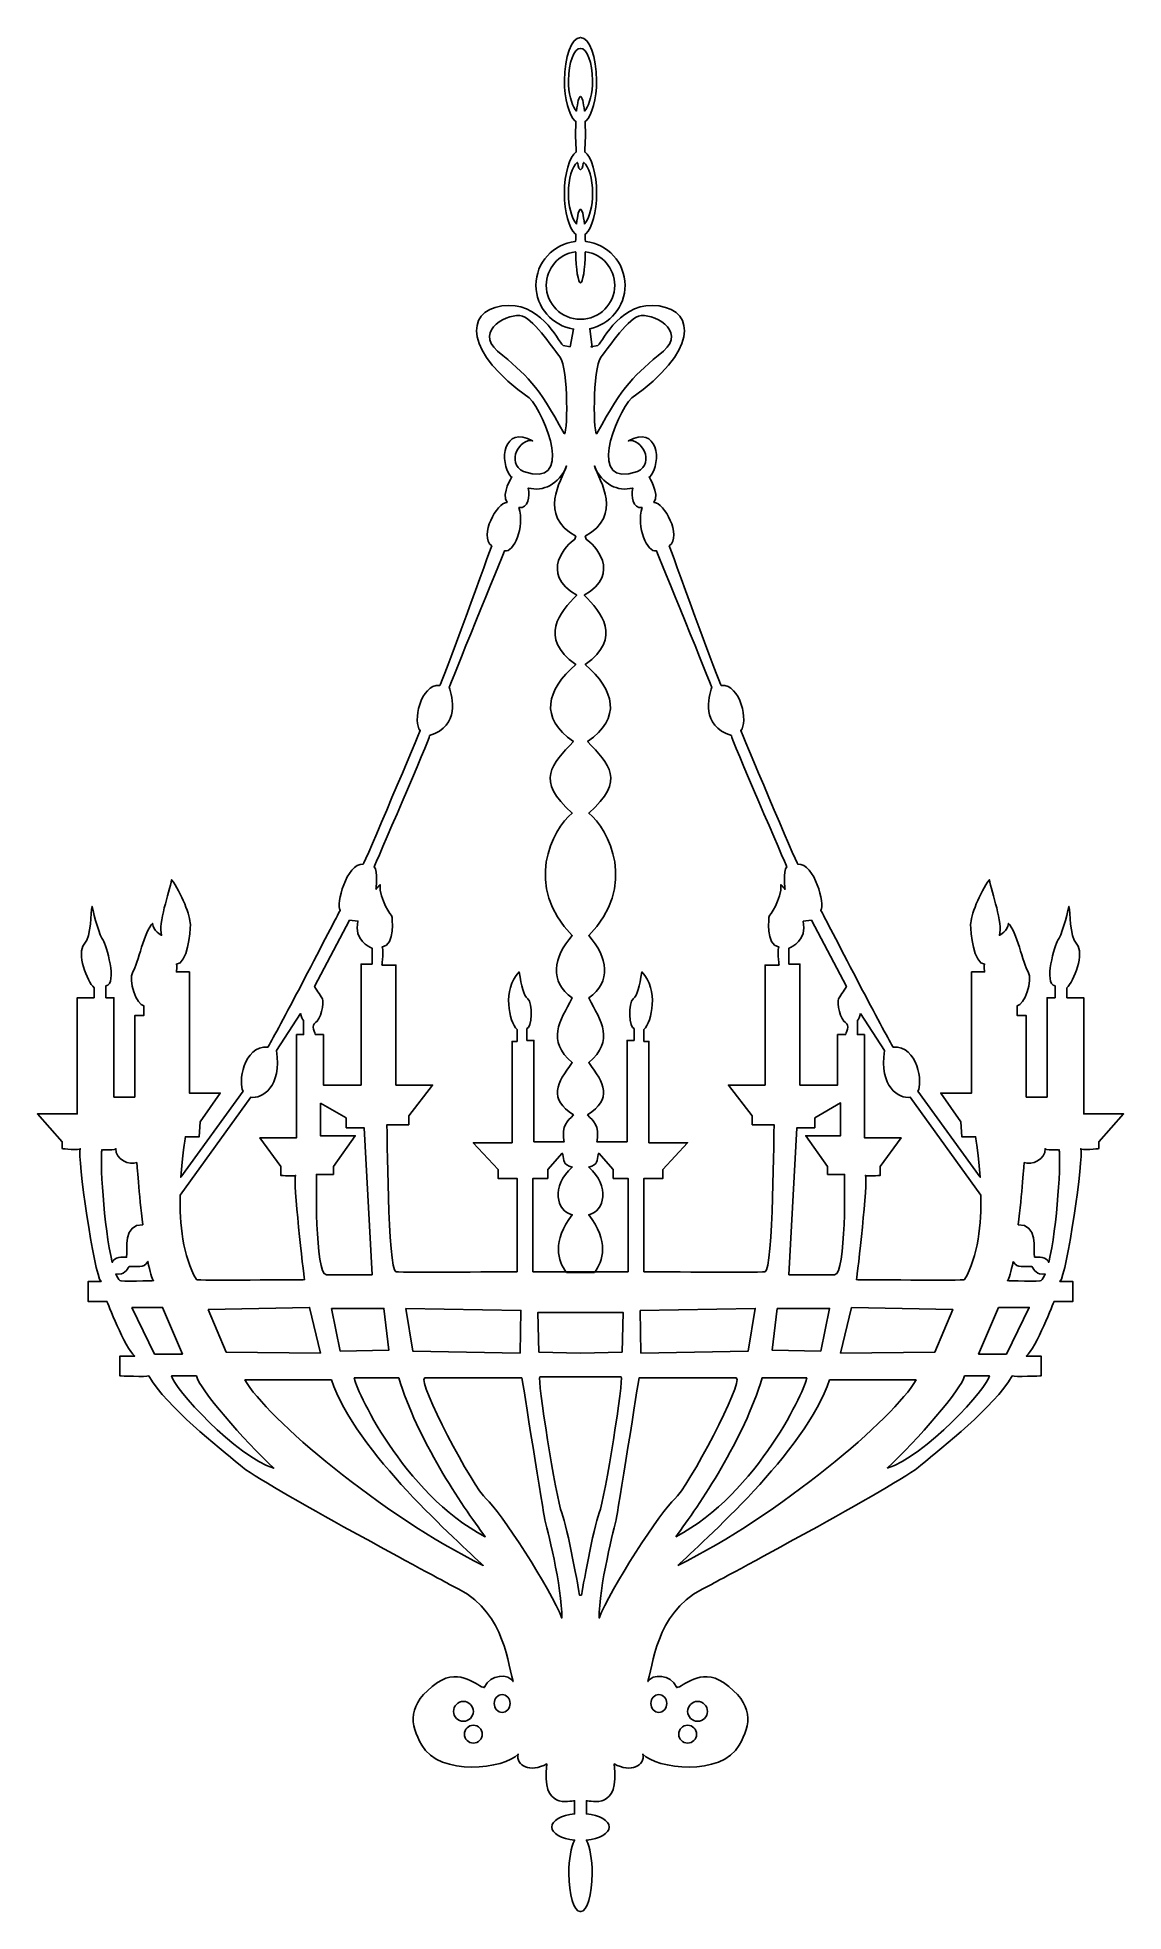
# Model space of a CAD drawing. Header units: centimetres. Extents: x -6.5 to 6.5, y -11.3 to 11.3.
import ezdxf

# ---------------------------------------------------------------- set-up
doc = ezdxf.new("R2010")
doc.units = ezdxf.units.CM
doc.header["$MEASUREMENT"] = 0
doc.layers.add('Camada 1', color=7, linetype='Continuous')

msp = doc.modelspace()

# ---------------------------------------------------------------- linework, layer by layer
at = {"layer": 'Camada 1'}
for points, knots in [([(3.38885, -0.19143), (3.56178, -0.52097), (3.72093, -0.82024), (3.75532, -0.87183), (3.75532, -0.87183), (4.05179, -0.8514), (4.11312, -1.31141), (4.05179, -1.40343), (4.05179, -1.40343), (4.05179, -1.40343), (4.80104, -2.43586), (4.80104, -2.43586), (4.80104, -2.43586), (4.78429, -2.17802), (4.75003, -1.98318), (4.74521, -1.94932), (4.74521, -1.94932), (4.74521, -1.94932), (4.5782, -1.94932), (4.5782, -1.94932), (4.5782, -1.94932), (4.5782, -1.94932), (4.56632, -1.77041), (4.56632, -1.77041), (4.56632, -1.77041), (4.56632, -1.77041), (4.32782, -1.42463), (4.32782, -1.42463), (4.32782, -1.42463), (4.32782, -1.42463), (4.69748, -1.42462), (4.69748, -1.42462), (4.69748, -1.42462), (4.69748, -1.42462), (4.69748, 0.03011), (4.69748, 0.03011), (4.69748, 0.03011), (4.69748, 0.03011), (4.8525, 0.03011), (4.8525, 0.03011), (4.8525, 0.03011), (4.8525, 0.03011), (4.84057, 0.11359), (4.8525, 0.12549), (4.8525, 0.12549), (4.72132, 0.12549), (4.68557, 0.50705), (4.68557, 0.60245), (4.68557, 0.60245), (4.68557, 0.69786), (4.79286, 0.98403), (4.91211, 1.13903), (4.91211, 1.13903), (4.93595, 0.98401), (5.07904, 0.61439), (5.03136, 0.4713), (5.03136, 0.4713), (5.03136, 0.4713), (5.13868, 0.519), (5.13868, 0.61439), (5.13868, 0.61439), (5.23409, 0.53094), (5.31756, 0.12549), (5.37718, 0.03011), (5.37718, 0.03011), (5.43682, -0.06527), (5.3295, -0.37534), (5.24605, -0.37534), (5.24605, -0.37534), (5.24605, -0.37534), (5.24605, -0.49451), (5.24605, -0.49451), (5.24605, -0.49451), (5.24605, -0.49451), (5.35335, -0.49451), (5.35335, -0.49451), (5.35335, -0.49451), (5.35335, -0.49451), (5.35335, -1.47236), (5.35335, -1.47236), (5.35335, -1.47236), (5.35335, -1.47236), (5.60373, -1.47235), (5.60373, -1.47235), (5.60373, -1.47235), (5.60373, -1.47235), (5.60373, -0.27993), (5.60373, -0.27993), (5.60373, -0.27993), (5.60373, -0.27993), (5.69911, -0.27993), (5.69911, -0.27993), (5.69911, -0.27993), (5.69911, -0.27993), (5.69911, -0.13684), (5.69911, -0.13684), (5.69911, -0.13684), (5.55602, -0.113), (5.69911, 0.36399), (5.73491, 0.41167), (5.73491, 0.41167), (5.77068, 0.45937), (5.84223, 0.69784), (5.86606, 0.81706), (5.86606, 0.81706), (5.88987, 0.74552), (5.86606, 0.47128), (5.96144, 0.36396), (5.96144, 0.36396), (6.05682, 0.25662), (5.92569, -0.07726), (5.84219, -0.16068), (5.84219, -0.16068), (5.84219, -0.16068), (5.84219, -0.27995), (5.84219, -0.27995), (5.84219, -0.27995), (5.84219, -0.27995), (6.0449, -0.27996), (6.0449, -0.27996), (6.0449, -0.27996), (6.0449, -0.27996), (6.0449, -1.675), (6.0449, -1.675), (6.0449, -1.675), (6.0449, -1.675), (6.52186, -1.675), (6.52186, -1.675), (6.52186, -1.675), (6.52186, -1.675), (6.22373, -2.0089), (6.22373, -2.0089), (6.22373, -2.0089), (6.22373, -2.0089), (6.22373, -2.09235), (6.22373, -2.09235), (6.22373, -2.09235), (6.22373, -2.09235), (6.00915, -2.11619), (6.00915, -2.09235), (6.00915, -2.09235), (6.04495, -2.18771), (5.84217, -3.60669), (5.75872, -3.69017), (5.75872, -3.69017), (5.75872, -3.69017), (5.91374, -3.69017), (5.91374, -3.69017), (5.91374, -3.69017), (5.91374, -3.69017), (5.91374, -3.92867), (5.91374, -3.92867), (5.91374, -3.92867), (5.91374, -3.92867), (5.68718, -3.92867), (5.68718, -3.92867), (5.68718, -3.92867), (5.68718, -3.92867), (5.47255, -4.48911), (5.35333, -4.58452), (5.35333, -4.58452), (5.35333, -4.58452), (5.53219, -4.58451), (5.53219, -4.58451), (5.53219, -4.58451), (5.53219, -4.58451), (5.53219, -4.82298), (5.53219, -4.82298), (5.53219, -4.82298), (5.53219, -4.82298), (5.21022, -4.83489), (5.18641, -4.82298), (5.18641, -4.82298), (4.95985, -5.20454), (4.35157, -5.66959), (4.08926, -5.8961), (4.08926, -5.8961), (3.82693, -6.12266), (1.57328, -7.32699), (1.57328, -7.32699), (1.57328, -7.32699), (0.92934, -7.61314), (0.89362, -8.18551), (0.81012, -8.49555), (0.81012, -8.49555), (0.85782, -8.40017), (1.08439, -8.40019), (1.1559, -8.56709), (1.1559, -8.56709), (1.22744, -8.56709), (1.44207, -8.31669), (1.71634, -8.50748), (1.71634, -8.50748), (2.09242, -8.76907), (2.04845, -9.00752), (1.90713, -9.25869), (1.90713, -9.25869), (1.6925, -9.64027), (0.90555, -9.54489), (0.75048, -9.36606), (0.75048, -9.36606), (0.77432, -9.50912), (0.60742, -9.5926), (0.40472, -9.48531), (0.40472, -9.48531), (0.47629, -10.04575), (0.13045, -9.9265), (0.07031, -9.9265), (0.07031, -9.9265), (0.07031, -9.9265), (0.07031, -10.08536), (0.07031, -10.08536), (0.07031, -10.08536), (0.22753, -10.10145), (0.34511, -10.16569), (0.34511, -10.2425), (0.34511, -10.2425), (0.34511, -10.31912), (0.22795, -10.38326), (0.07116, -10.3995), (0.07116, -10.3995), (0.07116, -10.3995), (0.07156, -10.40312), (0.07156, -10.40312), (0.07156, -10.40312), (0.11231, -10.48226), (0.13974, -10.63032), (0.13974, -10.79989), (0.13974, -10.79989), (0.13974, -11.05286), (0.0787, -11.25791), (0.00343, -11.25791), (0.00343, -11.25791), (0.00343, -11.25791), (-0.00335, -11.25791), (-0.00335, -11.25791), (-0.00335, -11.25791), (-0.07862, -11.25791), (-0.13964, -11.05286), (-0.13964, -10.79989), (-0.13964, -10.79989), (-0.13964, -10.63032), (-0.1122, -10.48226), (-0.07148, -10.40312), (-0.07148, -10.40312), (-0.07148, -10.40312), (-0.07108, -10.3995), (-0.07108, -10.3995), (-0.07108, -10.3995), (-0.2279, -10.38328), (-0.34503, -10.31912), (-0.34503, -10.2425), (-0.34503, -10.2425), (-0.34503, -10.16569), (-0.2275, -10.10145), (-0.07023, -10.08536), (-0.07023, -10.08536), (-0.07023, -10.08536), (-0.07023, -9.9265), (-0.07023, -9.9265), (-0.07023, -9.9265), (-0.13037, -9.9265), (-0.47621, -10.04575), (-0.40464, -9.48531), (-0.40464, -9.48531), (-0.60734, -9.5926), (-0.77426, -9.50912), (-0.75042, -9.36606), (-0.75042, -9.36606), (-0.90544, -9.54492), (-1.69242, -9.64027), (-1.90707, -9.25869), (-1.90707, -9.25869), (-2.04836, -9.00755), (-2.09233, -8.76908), (-1.71628, -8.50748), (-1.71628, -8.50748), (-1.44201, -8.31669), (-1.22738, -8.56709), (-1.15584, -8.56709), (-1.15584, -8.56709), (-1.0843, -8.40016), (-0.85773, -8.40014), (-0.81003, -8.49555), (-0.81003, -8.49555), (-0.89351, -8.18551), (-0.92925, -7.61314), (-1.57317, -7.32699), (-1.57317, -7.32699), (-1.57317, -7.32699), (-3.82684, -6.12266), (-4.08915, -5.8961), (-4.08915, -5.8961), (-4.35148, -5.66959), (-4.95974, -5.20453), (-5.18627, -4.82298), (-5.18627, -4.82298), (-5.21011, -4.83489), (-5.53205, -4.82298), (-5.53205, -4.82298), (-5.53205, -4.82298), (-5.53205, -4.82298), (-5.53205, -4.58451), (-5.53205, -4.58451), (-5.53205, -4.58451), (-5.53205, -4.58451), (-5.3532, -4.58451), (-5.3532, -4.58451), (-5.3532, -4.58451), (-5.47242, -4.4891), (-5.68708, -3.92866), (-5.68708, -3.92866), (-5.68708, -3.92866), (-5.68708, -3.92866), (-5.91364, -3.92867), (-5.91364, -3.92867), (-5.91364, -3.92867), (-5.91364, -3.92867), (-5.91364, -3.69017), (-5.91364, -3.69017), (-5.91364, -3.69017), (-5.91364, -3.69017), (-5.75862, -3.69017), (-5.75862, -3.69017), (-5.75862, -3.69017), (-5.8421, -3.60672), (-6.04482, -2.18773), (-6.00902, -2.09235), (-6.00902, -2.09235), (-6.00902, -2.11619), (-6.22365, -2.09235), (-6.22365, -2.09235), (-6.22365, -2.09235), (-6.22365, -2.09235), (-6.22365, -2.0089), (-6.22365, -2.0089), (-6.22365, -2.0089), (-6.22365, -2.0089), (-6.52186, -1.675), (-6.52186, -1.675), (-6.52186, -1.675), (-6.52186, -1.675), (-6.0449, -1.675), (-6.0449, -1.675), (-6.0449, -1.675), (-6.0449, -1.675), (-6.0449, -0.2799), (-6.0449, -0.2799), (-6.0449, -0.2799), (-6.0449, -0.2799), (-5.8422, -0.2799), (-5.8422, -0.2799), (-5.8422, -0.2799), (-5.8422, -0.2799), (-5.8422, -0.16063), (-5.8422, -0.16063), (-5.8422, -0.16063), (-5.92568, -0.07721), (-6.05683, 0.25667), (-5.96145, 0.36401), (-5.96145, 0.36401), (-5.86607, 0.47133), (-5.88988, 0.74557), (-5.86607, 0.81711), (-5.86607, 0.81711), (-5.84223, 0.69789), (-5.77066, 0.45939), (-5.73489, 0.41172), (-5.73489, 0.41172), (-5.69912, 0.36402), (-5.55603, -0.11295), (-5.69912, -0.13679), (-5.69912, -0.13679), (-5.69912, -0.13679), (-5.69912, -0.27988), (-5.69912, -0.27988), (-5.69912, -0.27988), (-5.69912, -0.27988), (-5.6037, -0.27988), (-5.6037, -0.27988), (-5.6037, -0.27988), (-5.6037, -0.27988), (-5.6037, -1.4723), (-5.6037, -1.4723), (-5.6037, -1.4723), (-5.6037, -1.4723), (-5.3533, -1.4723), (-5.3533, -1.4723), (-5.3533, -1.4723), (-5.3533, -1.4723), (-5.3533, -0.49445), (-5.3533, -0.49445), (-5.3533, -0.49445), (-5.3533, -0.49445), (-5.24599, -0.49445), (-5.24599, -0.49445), (-5.24599, -0.49445), (-5.24599, -0.49445), (-5.24599, -0.37528), (-5.24599, -0.37528), (-5.24599, -0.37528), (-5.32947, -0.37528), (-5.43678, -0.06521), (-5.37717, 0.03017), (-5.37717, 0.03017), (-5.31753, 0.12555), (-5.23408, 0.531), (-5.13867, 0.61445), (-5.13867, 0.61445), (-5.13867, 0.51907), (-5.03133, 0.47136), (-5.03133, 0.47136), (-5.03133, 0.47136), (-5.07906, 0.61445), (-4.93595, 0.98407), (-4.91211, 1.13909), (-4.91211, 1.13909), (-4.79286, 0.9841), (-4.68555, 0.69792), (-4.68555, 0.60251), (-4.68555, 0.60251), (-4.68555, 0.50713), (-4.7213, 0.12555), (-4.85248, 0.12555), (-4.85248, 0.12555), (-4.84055, 0.11362), (-4.85248, 0.03017), (-4.85248, 0.03017), (-4.85248, 0.03017), (-4.85248, 0.03017), (-4.69748, 0.03016), (-4.69748, 0.03016), (-4.69748, 0.03016), (-4.69748, 0.03016), (-4.69748, -1.42457), (-4.69748, -1.42457), (-4.69748, -1.42457), (-4.69748, -1.42457), (-4.32783, -1.42457), (-4.32783, -1.42457), (-4.32783, -1.42457), (-4.32783, -1.42457), (-4.56633, -1.77035), (-4.56633, -1.77035), (-4.56633, -1.77035), (-4.56633, -1.77035), (-4.57826, -1.94926), (-4.57826, -1.94926), (-4.57826, -1.94926), (-4.57826, -1.94926), (-4.74521, -1.94926), (-4.74521, -1.94926), (-4.74521, -1.94926), (-4.75005, -1.9831), (-4.78434, -2.17797), (-4.80106, -2.4358), (-4.80106, -2.4358), (-4.80106, -2.4358), (-4.05179, -1.40337), (-4.05179, -1.40337), (-4.05179, -1.40337), (-4.11312, -1.31135), (-4.05179, -0.85134), (-3.75532, -0.87177), (-3.75532, -0.87177), (-3.72095, -0.82018), (-3.5618, -0.52091), (-3.3889, -0.19137), (-3.3889, -0.19137), (-3.3889, -0.19137), (-3.27849, 0.01958), (-3.27849, 0.01958), (-3.27849, 0.01958), (-3.07582, 0.40757), (-2.88635, 0.77417), (-2.88635, 0.77417), (-2.88635, 0.77417), (-2.93747, 0.8355), (-2.81478, 1.33644), (-2.61034, 1.32622), (-2.61034, 1.32622), (-2.6001, 1.31601), (-1.92539, 2.93126), (-1.92539, 2.93126), (-1.92539, 2.93126), (-2.01739, 3.02328), (-1.92539, 3.49353), (-1.69025, 3.4731), (-1.69025, 3.4731), (-1.68004, 3.45265), (-1.06665, 5.14971), (-1.06665, 5.14971), (-1.06665, 5.14971), (-1.21998, 5.2724), (-1.00532, 5.6711), (-0.88263, 5.6711), (-0.88263, 5.6711), (-0.9542, 5.78355), (-0.8213, 5.97778), (-0.8213, 5.97778), (-0.8213, 5.97778), (-0.8213, 5.97778), (-0.82982, 5.97087), (-0.82982, 5.97087), (-0.82982, 5.97087), (-0.99029, 6.17179), (-0.9206, 6.60203), (-0.57593, 6.41055), (-0.57593, 6.41055), (-0.7259, 6.45143), (-0.90306, 6.15155), (-0.68496, 6.04251), (-0.68496, 6.04251), (-0.07155, 5.82441), (-0.41236, 6.72405), (-0.61683, 6.92852), (-0.61683, 6.92852), (-1.39378, 7.47375), (-1.39378, 7.96447), (-0.94396, 8.0326), (-0.94396, 8.0326), (-0.49414, 8.10076), (-0.27602, 7.62366), (-0.20789, 7.55553), (-0.20789, 7.55553), (-0.20789, 7.55553), (-0.12611, 7.5419), (-0.12611, 7.5419), (-0.12611, 7.5419), (-0.12611, 7.5419), (-0.08378, 7.7546), (-0.08378, 7.7546), (-0.08378, 7.7546), (-0.33918, 7.79334), (-0.53495, 8.01384), (-0.53495, 8.28009), (-0.53495, 8.28009), (-0.53495, 8.55372), (-0.32818, 8.77907), (-0.06238, 8.80838), (-0.06238, 8.80838), (-0.06238, 8.80838), (-0.05831, 8.81013), (-0.05831, 8.81013), (-0.05831, 8.81013), (-0.05778, 8.83926), (-0.05691, 8.86749), (-0.05566, 8.89456), (-0.05566, 8.89456), (-0.05566, 8.89456), (-0.06386, 8.89805), (-0.06386, 8.89805), (-0.06386, 8.89805), (-0.13905, 8.96859), (-0.193, 9.16009), (-0.193, 9.38533), (-0.193, 9.38533), (-0.193, 9.6234), (-0.13275, 9.82385), (-0.05081, 9.88351), (-0.05081, 9.88351), (-0.05081, 9.88351), (-0.05049, 9.88356), (-0.05049, 9.88356), (-0.05049, 9.88356), (-0.05576, 9.94944), (-0.05875, 10.02646), (-0.05875, 10.10875), (-0.05875, 10.10875), (-0.05875, 10.15844), (-0.05767, 10.20622), (-0.05563, 10.2508), (-0.05563, 10.2508), (-0.05563, 10.2508), (-0.06383, 10.25429), (-0.06383, 10.25429), (-0.06383, 10.25429), (-0.13902, 10.3248), (-0.19297, 10.51636), (-0.19297, 10.7416), (-0.19297, 10.7416), (-0.19295, 11.0267), (-0.10653, 11.25784), (0.00001, 11.25784), (0.00001, 11.25784), (0.10655, 11.25784), (0.193, 11.0267), (0.193, 10.74158), (0.193, 10.74158), (0.193, 10.51634), (0.13902, 10.32478), (0.06383, 10.25427), (0.06383, 10.25427), (0.06383, 10.25427), (0.05563, 10.25078), (0.05563, 10.25078), (0.05563, 10.25078), (0.05767, 10.2062), (0.05873, 10.15844), (0.05873, 10.10873), (0.05873, 10.10873), (0.05873, 10.02644), (0.05577, 9.94942), (0.05047, 9.88354), (0.05047, 9.88354), (0.05047, 9.88354), (0.05079, 9.88349), (0.05079, 9.88349), (0.05079, 9.88349), (0.13271, 9.82383), (0.19298, 9.62338), (0.19298, 9.38531), (0.19298, 9.38531), (0.19298, 9.16007), (0.139, 8.96854), (0.06381, 8.89803), (0.06381, 8.89803), (0.06381, 8.89803), (0.05561, 8.89454), (0.05561, 8.89454), (0.05561, 8.89454), (0.05685, 8.86747), (0.0577, 8.83922), (0.05826, 8.81011), (0.05826, 8.81011), (0.05826, 8.81011), (0.06233, 8.80836), (0.06233, 8.80836), (0.06233, 8.80836), (0.32813, 8.77904), (0.5349, 8.5537), (0.5349, 8.28007), (0.5349, 8.28007), (0.5349, 8.02321), (0.35271, 7.8089), (0.11046, 7.75932), (0.11046, 7.75932), (0.11046, 7.75932), (0.14099, 7.53808), (0.14099, 7.53808), (0.14099, 7.53808), (0.14099, 7.53808), (0.12607, 7.54192), (0.12607, 7.54192), (0.12607, 7.54192), (0.12607, 7.54192), (0.20785, 7.55555), (0.20785, 7.55555), (0.20785, 7.55555), (0.27595, 7.62371), (0.49408, 8.10078), (0.94389, 8.03262), (0.94389, 8.03262), (1.39371, 7.96446), (1.39371, 7.47377), (0.61676, 6.92854), (0.61676, 6.92854), (0.41229, 6.72407), (0.07151, 5.82446), (0.68489, 6.04253), (0.68489, 6.04253), (0.90301, 6.15156), (0.72582, 6.45147), (0.57588, 6.41057), (0.57588, 6.41057), (0.92053, 6.60205), (0.99022, 6.17181), (0.82975, 5.97089), (0.82975, 5.97089), (0.82975, 5.97089), (0.82123, 5.9778), (0.82123, 5.9778), (0.82123, 5.9778), (0.82123, 5.9778), (0.9541, 5.78357), (0.88256, 5.67112), (0.88256, 5.67112), (1.00525, 5.67112), (1.21993, 5.27242), (1.06658, 5.14973), (1.06658, 5.14973), (1.06658, 5.14973), (1.67999, 3.45267), (1.69018, 3.47312), (1.69018, 3.47312), (1.92534, 3.49357), (2.01734, 3.0233), (1.92534, 2.93128), (1.92534, 2.93128), (1.92534, 2.93128), (2.60005, 1.31603), (2.61029, 1.32624), (2.61029, 1.32624), (2.81476, 1.33648), (2.93742, 0.83554), (2.8863, 0.77419), (2.8863, 0.77419), (2.8863, 0.77419), (3.07577, 0.40758), (3.27841, 0.0196), (3.27841, 0.0196), (3.27841, 0.0196), (3.38885, -0.19143), (3.38885, -0.19143)], [0, 0, 0, 0, 0.00564972, 0.00564972, 0.00564972, 0.00564972, 0.01129944, 0.01129944, 0.01129944, 0.01129944, 0.01694915, 0.01694915, 0.01694915, 0.01694915, 0.02259887, 0.02259887, 0.02259887, 0.02259887, 0.02824859, 0.02824859, 0.02824859, 0.02824859, 0.03389831, 0.03389831, 0.03389831, 0.03389831, 0.03954802, 0.03954802, 0.03954802, 0.03954802, 0.04519774, 0.04519774, 0.04519774, 0.04519774, 0.05084746, 0.05084746, 0.05084746, 0.05084746, 0.05649718, 0.05649718, 0.05649718, 0.05649718, 0.06214689, 0.06214689, 0.06214689, 0.06214689, 0.06779661, 0.06779661, 0.06779661, 0.06779661, 0.07344633, 0.07344633, 0.07344633, 0.07344633, 0.07909605, 0.07909605, 0.07909605, 0.07909605, 0.08474576, 0.08474576, 0.08474576, 0.08474576, 0.09039548, 0.09039548, 0.09039548, 0.09039548, 0.0960452, 0.0960452, 0.0960452, 0.0960452, 0.10169492, 0.10169492, 0.10169492, 0.10169492, 0.10734463, 0.10734463, 0.10734463, 0.10734463, 0.11299435, 0.11299435, 0.11299435, 0.11299435, 0.11864407, 0.11864407, 0.11864407, 0.11864407, 0.12429379, 0.12429379, 0.12429379, 0.12429379, 0.1299435, 0.1299435, 0.1299435, 0.1299435, 0.13559322, 0.13559322, 0.13559322, 0.13559322, 0.14124294, 0.14124294, 0.14124294, 0.14124294, 0.14689266, 0.14689266, 0.14689266, 0.14689266, 0.15254237, 0.15254237, 0.15254237, 0.15254237, 0.15819209, 0.15819209, 0.15819209, 0.15819209, 0.16384181, 0.16384181, 0.16384181, 0.16384181, 0.16949153, 0.16949153, 0.16949153, 0.16949153, 0.17514124, 0.17514124, 0.17514124, 0.17514124, 0.18079096, 0.18079096, 0.18079096, 0.18079096, 0.18644068, 0.18644068, 0.18644068, 0.18644068, 0.1920904, 0.1920904, 0.1920904, 0.1920904, 0.19774011, 0.19774011, 0.19774011, 0.19774011, 0.20338983, 0.20338983, 0.20338983, 0.20338983, 0.20903955, 0.20903955, 0.20903955, 0.20903955, 0.21468927, 0.21468927, 0.21468927, 0.21468927, 0.22033898, 0.22033898, 0.22033898, 0.22033898, 0.2259887, 0.2259887, 0.2259887, 0.2259887, 0.23163842, 0.23163842, 0.23163842, 0.23163842, 0.23728814, 0.23728814, 0.23728814, 0.23728814, 0.24293785, 0.24293785, 0.24293785, 0.24293785, 0.24858757, 0.24858757, 0.24858757, 0.24858757, 0.25423729, 0.25423729, 0.25423729, 0.25423729, 0.25988701, 0.25988701, 0.25988701, 0.25988701, 0.26553672, 0.26553672, 0.26553672, 0.26553672, 0.27118644, 0.27118644, 0.27118644, 0.27118644, 0.27683616, 0.27683616, 0.27683616, 0.27683616, 0.28248588, 0.28248588, 0.28248588, 0.28248588, 0.28813559, 0.28813559, 0.28813559, 0.28813559, 0.29378531, 0.29378531, 0.29378531, 0.29378531, 0.29943503, 0.29943503, 0.29943503, 0.29943503, 0.30508475, 0.30508475, 0.30508475, 0.30508475, 0.31073446, 0.31073446, 0.31073446, 0.31073446, 0.31638418, 0.31638418, 0.31638418, 0.31638418, 0.3220339, 0.3220339, 0.3220339, 0.3220339, 0.32768362, 0.32768362, 0.32768362, 0.32768362, 0.33333333, 0.33333333, 0.33333333, 0.33333333, 0.33898305, 0.33898305, 0.33898305, 0.33898305, 0.34463277, 0.34463277, 0.34463277, 0.34463277, 0.35028249, 0.35028249, 0.35028249, 0.35028249, 0.3559322, 0.3559322, 0.3559322, 0.3559322, 0.36158192, 0.36158192, 0.36158192, 0.36158192, 0.36723164, 0.36723164, 0.36723164, 0.36723164, 0.37288136, 0.37288136, 0.37288136, 0.37288136, 0.37853107, 0.37853107, 0.37853107, 0.37853107, 0.38418079, 0.38418079, 0.38418079, 0.38418079, 0.38983051, 0.38983051, 0.38983051, 0.38983051, 0.39548023, 0.39548023, 0.39548023, 0.39548023, 0.40112994, 0.40112994, 0.40112994, 0.40112994, 0.40677966, 0.40677966, 0.40677966, 0.40677966, 0.41242938, 0.41242938, 0.41242938, 0.41242938, 0.4180791, 0.4180791, 0.4180791, 0.4180791, 0.42372881, 0.42372881, 0.42372881, 0.42372881, 0.42937853, 0.42937853, 0.42937853, 0.42937853, 0.43502825, 0.43502825, 0.43502825, 0.43502825, 0.44067797, 0.44067797, 0.44067797, 0.44067797, 0.44632768, 0.44632768, 0.44632768, 0.44632768, 0.4519774, 0.4519774, 0.4519774, 0.4519774, 0.45762712, 0.45762712, 0.45762712, 0.45762712, 0.46327684, 0.46327684, 0.46327684, 0.46327684, 0.46892655, 0.46892655, 0.46892655, 0.46892655, 0.47457627, 0.47457627, 0.47457627, 0.47457627, 0.48022599, 0.48022599, 0.48022599, 0.48022599, 0.48587571, 0.48587571, 0.48587571, 0.48587571, 0.49152542, 0.49152542, 0.49152542, 0.49152542, 0.49717514, 0.49717514, 0.49717514, 0.49717514, 0.50282486, 0.50282486, 0.50282486, 0.50282486, 0.50847458, 0.50847458, 0.50847458, 0.50847458, 0.51412429, 0.51412429, 0.51412429, 0.51412429, 0.51977401, 0.51977401, 0.51977401, 0.51977401, 0.52542373, 0.52542373, 0.52542373, 0.52542373, 0.53107345, 0.53107345, 0.53107345, 0.53107345, 0.53672316, 0.53672316, 0.53672316, 0.53672316, 0.54237288, 0.54237288, 0.54237288, 0.54237288, 0.5480226, 0.5480226, 0.5480226, 0.5480226, 0.55367232, 0.55367232, 0.55367232, 0.55367232, 0.55932203, 0.55932203, 0.55932203, 0.55932203, 0.56497175, 0.56497175, 0.56497175, 0.56497175, 0.57062147, 0.57062147, 0.57062147, 0.57062147, 0.57627119, 0.57627119, 0.57627119, 0.57627119, 0.5819209, 0.5819209, 0.5819209, 0.5819209, 0.58757062, 0.58757062, 0.58757062, 0.58757062, 0.59322034, 0.59322034, 0.59322034, 0.59322034, 0.59887006, 0.59887006, 0.59887006, 0.59887006, 0.60451977, 0.60451977, 0.60451977, 0.60451977, 0.61016949, 0.61016949, 0.61016949, 0.61016949, 0.61581921, 0.61581921, 0.61581921, 0.61581921, 0.62146893, 0.62146893, 0.62146893, 0.62146893, 0.62711864, 0.62711864, 0.62711864, 0.62711864, 0.63276836, 0.63276836, 0.63276836, 0.63276836, 0.63841808, 0.63841808, 0.63841808, 0.63841808, 0.6440678, 0.6440678, 0.6440678, 0.6440678, 0.64971751, 0.64971751, 0.64971751, 0.64971751, 0.65536723, 0.65536723, 0.65536723, 0.65536723, 0.66101695, 0.66101695, 0.66101695, 0.66101695, 0.66666667, 0.66666667, 0.66666667, 0.66666667, 0.67231638, 0.67231638, 0.67231638, 0.67231638, 0.6779661, 0.6779661, 0.6779661, 0.6779661, 0.68361582, 0.68361582, 0.68361582, 0.68361582, 0.68926554, 0.68926554, 0.68926554, 0.68926554, 0.69491525, 0.69491525, 0.69491525, 0.69491525, 0.70056497, 0.70056497, 0.70056497, 0.70056497, 0.70621469, 0.70621469, 0.70621469, 0.70621469, 0.71186441, 0.71186441, 0.71186441, 0.71186441, 0.71751412, 0.71751412, 0.71751412, 0.71751412, 0.72316384, 0.72316384, 0.72316384, 0.72316384, 0.72881356, 0.72881356, 0.72881356, 0.72881356, 0.73446328, 0.73446328, 0.73446328, 0.73446328, 0.74011299, 0.74011299, 0.74011299, 0.74011299, 0.74576271, 0.74576271, 0.74576271, 0.74576271, 0.75141243, 0.75141243, 0.75141243, 0.75141243, 0.75706215, 0.75706215, 0.75706215, 0.75706215, 0.76271186, 0.76271186, 0.76271186, 0.76271186, 0.76836158, 0.76836158, 0.76836158, 0.76836158, 0.7740113, 0.7740113, 0.7740113, 0.7740113, 0.77966102, 0.77966102, 0.77966102, 0.77966102, 0.78531073, 0.78531073, 0.78531073, 0.78531073, 0.79096045, 0.79096045, 0.79096045, 0.79096045, 0.79661017, 0.79661017, 0.79661017, 0.79661017, 0.80225989, 0.80225989, 0.80225989, 0.80225989, 0.8079096, 0.8079096, 0.8079096, 0.8079096, 0.81355932, 0.81355932, 0.81355932, 0.81355932, 0.81920904, 0.81920904, 0.81920904, 0.81920904, 0.82485876, 0.82485876, 0.82485876, 0.82485876, 0.83050847, 0.83050847, 0.83050847, 0.83050847, 0.83615819, 0.83615819, 0.83615819, 0.83615819, 0.84180791, 0.84180791, 0.84180791, 0.84180791, 0.84745763, 0.84745763, 0.84745763, 0.84745763, 0.85310734, 0.85310734, 0.85310734, 0.85310734, 0.85875706, 0.85875706, 0.85875706, 0.85875706, 0.86440678, 0.86440678, 0.86440678, 0.86440678, 0.8700565, 0.8700565, 0.8700565, 0.8700565, 0.87570621, 0.87570621, 0.87570621, 0.87570621, 0.88135593, 0.88135593, 0.88135593, 0.88135593, 0.88700565, 0.88700565, 0.88700565, 0.88700565, 0.89265537, 0.89265537, 0.89265537, 0.89265537, 0.89830508, 0.89830508, 0.89830508, 0.89830508, 0.9039548, 0.9039548, 0.9039548, 0.9039548, 0.90960452, 0.90960452, 0.90960452, 0.90960452, 0.91525424, 0.91525424, 0.91525424, 0.91525424, 0.92090395, 0.92090395, 0.92090395, 0.92090395, 0.92655367, 0.92655367, 0.92655367, 0.92655367, 0.93220339, 0.93220339, 0.93220339, 0.93220339, 0.93785311, 0.93785311, 0.93785311, 0.93785311, 0.94350282, 0.94350282, 0.94350282, 0.94350282, 0.94915254, 0.94915254, 0.94915254, 0.94915254, 0.95480226, 0.95480226, 0.95480226, 0.95480226, 0.96045198, 0.96045198, 0.96045198, 0.96045198, 0.96610169, 0.96610169, 0.96610169, 0.96610169, 0.97175141, 0.97175141, 0.97175141, 0.97175141, 0.97740113, 0.97740113, 0.97740113, 0.97740113, 0.98305085, 0.98305085, 0.98305085, 0.98305085, 0.98870056, 0.98870056, 0.98870056, 0.98870056, 1, 1, 1, 1]), ([(0.00001, 10.5492), (0.01919, 10.5492), (0.03621, 10.48025), (0.04692, 10.37354), (0.04692, 10.37354), (0.04692, 10.37354), (0.06301, 10.39444), (0.06301, 10.39444), (0.06301, 10.39444), (0.11106, 10.45701), (0.14418, 10.58894), (0.14418, 10.74157), (0.14418, 10.74157), (0.14418, 10.95464), (0.07962, 11.12739), (-0.00002, 11.12739), (-0.00002, 11.12739), (-0.07963, 11.12739), (-0.14422, 10.95467), (-0.14422, 10.74157), (-0.14422, 10.74157), (-0.14422, 10.58893), (-0.11112, 10.45704), (-0.06305, 10.39444), (-0.06305, 10.39444), (-0.06305, 10.39444), (-0.04696, 10.37354), (-0.04696, 10.37354), (-0.04696, 10.37354), (-0.03621, 10.48025), (-0.01917, 10.5492), (0.00001, 10.5492)], [0, 0, 0, 0, 0.11111111, 0.11111111, 0.11111111, 0.11111111, 0.22222222, 0.22222222, 0.22222222, 0.22222222, 0.33333333, 0.33333333, 0.33333333, 0.33333333, 0.44444444, 0.44444444, 0.44444444, 0.44444444, 0.55555556, 0.55555556, 0.55555556, 0.55555556, 0.66666667, 0.66666667, 0.66666667, 0.66666667, 0.77777778, 0.77777778, 0.77777778, 0.77777778, 1, 1, 1, 1]), ([(0.00001, 9.19295), (0.01919, 9.19295), (0.03621, 9.12397), (0.04692, 9.01729), (0.04692, 9.01729), (0.04692, 9.01729), (0.06301, 9.03822), (0.06301, 9.03822), (0.06301, 9.03822), (0.11106, 9.10079), (0.14418, 9.23272), (0.14418, 9.38533), (0.14418, 9.38533), (0.14418, 9.56165), (0.09997, 9.71032), (0.03959, 9.75638), (0.03959, 9.75638), (0.03959, 9.75638), (0.03382, 9.74905), (0.03382, 9.74905), (0.03382, 9.74905), (0.02429, 9.69817), (0.0126, 9.66827), (-0.00002, 9.66827), (-0.00002, 9.66827), (-0.01264, 9.66827), (-0.02434, 9.69817), (-0.03389, 9.74905), (-0.03389, 9.74905), (-0.03389, 9.74905), (-0.03963, 9.75638), (-0.03963, 9.75638), (-0.03963, 9.75638), (-0.10001, 9.71032), (-0.14422, 9.56162), (-0.14422, 9.38533), (-0.14422, 9.38533), (-0.14422, 9.23272), (-0.11112, 9.1008), (-0.06305, 9.03822), (-0.06305, 9.03822), (-0.06305, 9.03822), (-0.04696, 9.01729), (-0.04696, 9.01729), (-0.04696, 9.01729), (-0.03621, 9.12397), (-0.01917, 9.19295), (0.00001, 9.19295)], [0, 0, 0, 0, 0.07692308, 0.07692308, 0.07692308, 0.07692308, 0.15384615, 0.15384615, 0.15384615, 0.15384615, 0.23076923, 0.23076923, 0.23076923, 0.23076923, 0.30769231, 0.30769231, 0.30769231, 0.30769231, 0.38461538, 0.38461538, 0.38461538, 0.38461538, 0.46153846, 0.46153846, 0.46153846, 0.46153846, 0.53846154, 0.53846154, 0.53846154, 0.53846154, 0.61538462, 0.61538462, 0.61538462, 0.61538462, 0.69230769, 0.69230769, 0.69230769, 0.69230769, 0.76923077, 0.76923077, 0.76923077, 0.76923077, 0.84615385, 0.84615385, 0.84615385, 0.84615385, 1, 1, 1, 1]), ([(0.0034, 7.87255), (0.22845, 7.87255), (0.41088, 8.05498), (0.41088, 8.28003), (0.41088, 8.28003), (0.41088, 8.48453), (0.26031, 8.65381), (0.06396, 8.68307), (0.06396, 8.68307), (0.06396, 8.68307), (0.0579, 8.67828), (0.0579, 8.67828), (0.0579, 8.67828), (0.05322, 8.47032), (0.02906, 8.31199), (0.00001, 8.31199), (0.00001, 8.31199), (-0.02904, 8.31199), (-0.05322, 8.47032), (-0.05788, 8.67828), (-0.05788, 8.67828), (-0.05788, 8.67828), (-0.06391, 8.68307), (-0.06391, 8.68307), (-0.06391, 8.68307), (-0.26026, 8.65381), (-0.41086, 8.48453), (-0.41086, 8.28003), (-0.41086, 8.28003), (-0.41086, 8.05498), (-0.22843, 7.87255), (-0.00338, 7.87255), (-0.00338, 7.87255), (-0.00338, 7.87255), (0.0034, 7.87255), (0.0034, 7.87255)], [0, 0, 0, 0, 0.1, 0.1, 0.1, 0.1, 0.2, 0.2, 0.2, 0.2, 0.3, 0.3, 0.3, 0.3, 0.4, 0.4, 0.4, 0.4, 0.5, 0.5, 0.5, 0.5, 0.6, 0.6, 0.6, 0.6, 0.7, 0.7, 0.7, 0.7, 0.8, 0.8, 0.8, 0.8, 1, 1, 1, 1]), ([(-0.19763, 6.49909), (-0.15876, 6.42638), (-0.1363, 7.28628), (-0.24875, 7.41918), (-0.24875, 7.41918), (-0.30479, 7.48541), (-0.54522, 7.85879), (-0.69857, 7.90988), (-0.69857, 7.90988), (-0.85192, 7.961), (-1.28661, 7.73941), (-0.99504, 7.49073), (-0.99504, 7.49073), (-0.64745, 7.19426), (-0.51455, 7.09202), (-0.19763, 6.49909)], [0, 0, 0, 0, 0.2, 0.2, 0.2, 0.2, 0.4, 0.4, 0.4, 0.4, 0.6, 0.6, 0.6, 0.6, 1, 1, 1, 1]), ([(0.99503, 7.49072), (1.28663, 7.73938), (0.85192, 7.96099), (0.69859, 7.90987), (0.69859, 7.90987), (0.54521, 7.85875), (0.30478, 7.4854), (0.24877, 7.41917), (0.24877, 7.41917), (0.1363, 7.28627), (0.15881, 6.4264), (0.19763, 6.49908), (0.19763, 6.49908), (0.51457, 7.09202), (0.64745, 7.19426), (0.99503, 7.49072)], [0, 0, 0, 0, 0.2, 0.2, 0.2, 0.2, 0.4, 0.4, 0.4, 0.4, 0.6, 0.6, 0.6, 0.6, 1, 1, 1, 1]), ([(-2.45733, 1.02161), (-2.44188, 1.0404), (-2.42545, 1.05966), (-2.40806, 1.07945), (-2.40806, 1.07945), (-2.41997, 0.90059), (-2.26495, 0.69789), (-2.26495, 0.69789), (-2.26495, 0.69789), (-2.26495, 0.69789), (-2.21725, 0.35208), (-2.3842, 0.32821), (-2.3842, 0.32821), (-2.36036, 0.32821), (-2.3842, 0.11361), (-2.3842, 0.11361), (-2.3842, 0.11361), (-2.3842, 0.11361), (-2.21727, 0.11361), (-2.21727, 0.11361), (-2.21727, 0.11361), (-2.21727, 0.11361), (-2.21727, -1.32919), (-2.21727, -1.32919), (-2.21727, -1.32919), (-2.21727, -1.32919), (-1.77608, -1.32919), (-1.77608, -1.32919), (-1.77608, -1.32919), (-1.77608, -1.32919), (-2.06225, -1.69889), (-2.06225, -1.69889), (-2.06225, -1.69889), (-2.06225, -1.69889), (-2.06225, -1.80618), (-2.06225, -1.80618), (-2.06225, -1.80618), (-2.06225, -1.80618), (-2.32459, -1.80618), (-2.32459, -1.80618), (-2.32459, -1.80618), (-2.32459, -1.80618), (-2.31268, -3.55907), (-2.2173, -3.57098), (-2.2173, -3.57098), (-2.12189, -3.58291), (-0.76246, -3.57098), (-0.76246, -3.57098), (-0.76246, -3.57098), (-0.76246, -3.57098), (-0.76246, -2.45007), (-0.76246, -2.45007), (-0.76246, -2.45007), (-0.76246, -2.45007), (-0.98903, -2.45007), (-0.98903, -2.45007), (-0.98903, -2.45007), (-0.98903, -2.45007), (-0.98903, -2.34278), (-0.98903, -2.34278), (-0.98903, -2.34278), (-0.98903, -2.34278), (-1.28716, -2.02083), (-1.28716, -2.02083), (-1.28716, -2.02083), (-1.28716, -2.02083), (-0.8221, -2.02083), (-0.8221, -2.02083), (-0.8221, -2.02083), (-0.8221, -2.02083), (-0.8221, -0.80454), (-0.8221, -0.80454), (-0.8221, -0.80454), (-0.8221, -0.80454), (-0.76249, -0.80454), (-0.76249, -0.80454), (-0.76249, -0.80454), (-0.76249, -0.80454), (-0.76249, -0.66151), (-0.76249, -0.66151), (-0.76249, -0.66151), (-0.8579, -0.56607), (-0.94135, -0.18455), (-0.73865, 0.03011), (-0.73865, 0.03011), (-0.70285, -0.14875), (-0.69092, -0.2441), (-0.63131, -0.29181), (-0.63131, -0.29181), (-0.57173, -0.33957), (-0.58366, -0.64955), (-0.64324, -0.64955), (-0.64324, -0.64955), (-0.64324, -0.64955), (-0.64324, -0.79261), (-0.64324, -0.79261), (-0.64324, -0.79261), (-0.64324, -0.79261), (-0.55977, -0.79261), (-0.55977, -0.79261), (-0.55977, -0.79261), (-0.55977, -0.79261), (-0.55977, -2.00887), (-0.55977, -2.00887), (-0.55977, -2.00887), (-0.55977, -2.00887), (-0.19565, -2.00888), (-0.19565, -2.00888), (-0.19565, -2.00888), (-0.19565, -2.00888), (-0.19972, -2.00578), (-0.19972, -2.00578), (-0.19972, -2.00578), (-0.22837, -1.80208), (-0.15934, -1.77268), (-0.08523, -1.68622), (-0.08523, -1.68622), (-0.38508, -1.4954), (-0.2897, -1.30458), (-0.09886, -1.05924), (-0.09886, -1.05924), (-0.41239, -0.78659), (-0.2488, -0.56854), (-0.09886, -0.28229), (-0.09886, -0.28229), (-0.37149, -0.09142), (-0.33061, 0.20843), (-0.09886, 0.46743), (-0.09886, 0.46743), (-0.68499, 1.05356), (-0.34421, 1.74873), (-0.09886, 1.93957), (-0.09886, 1.93957), (-0.54868, 2.33483), (-0.34421, 2.5257), (-0.08523, 2.7983), (-0.08523, 2.7983), (-0.49417, 3.08455), (-0.41236, 3.41168), (-0.05795, 3.72519), (-0.05795, 3.72519), (-0.50777, 4.05232), (-0.24879, 4.3522), (-0.04432, 4.55667), (-0.04432, 4.55667), (-0.50776, 4.81567), (-0.15335, 5.18371), (-0.07155, 5.22458), (-0.07155, 5.22458), (-0.07155, 5.22458), (-0.07155, 5.22458), (-0.05792, 5.26546), (-0.05792, 5.26546), (-0.50774, 5.52446), (-0.23511, 5.91975), (-0.16698, 6.11057), (-0.16698, 6.11057), (-0.25898, 5.88565), (-0.45067, 5.79876), (-0.62701, 5.84413), (-0.62701, 5.84413), (-0.60656, 5.74256), (-0.62701, 5.59942), (-0.73946, 5.60966), (-0.73946, 5.60966), (-0.66789, 5.37452), (-0.80079, 5.06782), (-0.91326, 5.08827), (-0.91326, 5.08827), (-0.94393, 5.0167), (-1.57776, 3.45256), (-1.57776, 3.45256), (-1.57776, 3.45256), (-1.53688, 3.3299), (-1.44486, 2.99253), (-1.8129, 2.86984), (-1.8129, 2.86984), (-1.80266, 2.84941), (-2.4774, 1.29549), (-2.4774, 1.29549), (-2.4774, 1.29549), (-2.4263, 1.24439), (-2.45733, 1.02161), (-2.45733, 1.02161)], [0, 0, 0, 0, 0.0212766, 0.0212766, 0.0212766, 0.0212766, 0.04255319, 0.04255319, 0.04255319, 0.04255319, 0.06382979, 0.06382979, 0.06382979, 0.06382979, 0.08510638, 0.08510638, 0.08510638, 0.08510638, 0.10638298, 0.10638298, 0.10638298, 0.10638298, 0.12765957, 0.12765957, 0.12765957, 0.12765957, 0.14893617, 0.14893617, 0.14893617, 0.14893617, 0.17021277, 0.17021277, 0.17021277, 0.17021277, 0.19148936, 0.19148936, 0.19148936, 0.19148936, 0.21276596, 0.21276596, 0.21276596, 0.21276596, 0.23404255, 0.23404255, 0.23404255, 0.23404255, 0.25531915, 0.25531915, 0.25531915, 0.25531915, 0.27659574, 0.27659574, 0.27659574, 0.27659574, 0.29787234, 0.29787234, 0.29787234, 0.29787234, 0.31914894, 0.31914894, 0.31914894, 0.31914894, 0.34042553, 0.34042553, 0.34042553, 0.34042553, 0.36170213, 0.36170213, 0.36170213, 0.36170213, 0.38297872, 0.38297872, 0.38297872, 0.38297872, 0.40425532, 0.40425532, 0.40425532, 0.40425532, 0.42553191, 0.42553191, 0.42553191, 0.42553191, 0.44680851, 0.44680851, 0.44680851, 0.44680851, 0.46808511, 0.46808511, 0.46808511, 0.46808511, 0.4893617, 0.4893617, 0.4893617, 0.4893617, 0.5106383, 0.5106383, 0.5106383, 0.5106383, 0.53191489, 0.53191489, 0.53191489, 0.53191489, 0.55319149, 0.55319149, 0.55319149, 0.55319149, 0.57446809, 0.57446809, 0.57446809, 0.57446809, 0.59574468, 0.59574468, 0.59574468, 0.59574468, 0.61702128, 0.61702128, 0.61702128, 0.61702128, 0.63829787, 0.63829787, 0.63829787, 0.63829787, 0.65957447, 0.65957447, 0.65957447, 0.65957447, 0.68085106, 0.68085106, 0.68085106, 0.68085106, 0.70212766, 0.70212766, 0.70212766, 0.70212766, 0.72340426, 0.72340426, 0.72340426, 0.72340426, 0.74468085, 0.74468085, 0.74468085, 0.74468085, 0.76595745, 0.76595745, 0.76595745, 0.76595745, 0.78723404, 0.78723404, 0.78723404, 0.78723404, 0.80851064, 0.80851064, 0.80851064, 0.80851064, 0.82978723, 0.82978723, 0.82978723, 0.82978723, 0.85106383, 0.85106383, 0.85106383, 0.85106383, 0.87234043, 0.87234043, 0.87234043, 0.87234043, 0.89361702, 0.89361702, 0.89361702, 0.89361702, 0.91489362, 0.91489362, 0.91489362, 0.91489362, 0.93617021, 0.93617021, 0.93617021, 0.93617021, 0.95744681, 0.95744681, 0.95744681, 0.95744681, 1, 1, 1, 1]), ([(2.47739, 1.29551), (2.47739, 1.29551), (1.80268, 2.84943), (1.81289, 2.86986), (1.81289, 2.86986), (1.44485, 2.99255), (1.53688, 3.32992), (1.57775, 3.45258), (1.57775, 3.45258), (1.57775, 3.45258), (0.94391, 5.01674), (0.91325, 5.08829), (0.91325, 5.08829), (0.8008, 5.06786), (0.6679, 5.37454), (0.73947, 5.60968), (0.73947, 5.60968), (0.627, 5.59944), (0.60657, 5.74258), (0.627, 5.84415), (0.627, 5.84415), (0.45068, 5.79877), (0.25899, 5.88566), (0.16697, 6.11059), (0.16697, 6.11059), (0.2351, 5.91977), (0.50773, 5.52448), (0.05791, 5.26548), (0.05791, 5.26548), (0.07154, 5.2246), (0.07154, 5.2246), (0.07154, 5.2246), (0.07154, 5.2246), (0.15332, 5.18372), (0.50773, 4.81566), (0.04431, 4.55669), (0.04431, 4.55669), (0.24881, 4.35222), (0.50775, 4.05234), (0.05794, 3.72521), (0.05794, 3.72521), (0.41238, 3.41171), (0.49408, 3.08452), (0.08522, 2.79832), (0.08522, 2.79832), (0.34414, 2.52575), (0.54866, 2.33482), (0.09885, 1.93959), (0.09885, 1.93959), (0.3442, 1.74877), (0.68496, 1.05358), (0.09885, 0.46745), (0.09885, 0.46745), (0.3306, 0.20845), (0.37148, -0.0914), (0.09885, -0.28227), (0.09885, -0.28227), (0.24882, -0.56852), (0.41238, -0.78659), (0.09885, -1.05922), (0.09885, -1.05922), (0.28969, -1.30457), (0.38508, -1.49539), (0.08522, -1.6862), (0.08522, -1.6862), (0.15933, -1.77269), (0.22833, -1.80206), (0.19971, -2.00576), (0.19971, -2.00576), (0.19971, -2.00576), (0.19564, -2.00886), (0.19564, -2.00886), (0.19564, -2.00886), (0.19564, -2.00886), (0.55977, -2.00888), (0.55977, -2.00888), (0.55977, -2.00888), (0.55977, -2.00888), (0.55977, -0.79262), (0.55977, -0.79262), (0.55977, -0.79262), (0.55977, -0.79262), (0.64322, -0.79261), (0.64322, -0.79261), (0.64322, -0.79261), (0.64322, -0.79261), (0.64322, -0.64955), (0.64322, -0.64955), (0.64322, -0.64955), (0.58364, -0.64955), (0.5717, -0.33954), (0.63126, -0.29181), (0.63126, -0.29181), (0.6909, -0.24411), (0.70283, -0.14875), (0.73863, 0.03011), (0.73863, 0.03011), (0.94135, -0.18452), (0.85788, -0.56605), (0.76244, -0.66151), (0.76244, -0.66151), (0.76244, -0.66151), (0.76244, -0.80454), (0.76244, -0.80454), (0.76244, -0.80454), (0.76244, -0.80454), (0.82207, -0.80454), (0.82207, -0.80454), (0.82207, -0.80454), (0.82207, -0.80454), (0.82207, -2.02083), (0.82207, -2.02083), (0.82207, -2.02083), (0.82207, -2.02083), (1.28711, -2.02083), (1.28711, -2.02083), (1.28711, -2.02083), (1.28711, -2.02083), (0.989, -2.34278), (0.989, -2.34278), (0.989, -2.34278), (0.989, -2.34278), (0.989, -2.45007), (0.989, -2.45007), (0.989, -2.45007), (0.989, -2.45007), (0.76244, -2.45007), (0.76244, -2.45007), (0.76244, -2.45007), (0.76244, -2.45007), (0.76244, -3.57098), (0.76244, -3.57098), (0.76244, -3.57098), (0.76244, -3.57098), (2.1219, -3.58291), (2.2173, -3.57098), (2.2173, -3.57098), (2.31268, -3.55907), (2.32459, -1.80618), (2.32459, -1.80618), (2.32459, -1.80618), (2.32459, -1.80618), (2.06228, -1.80618), (2.06228, -1.80618), (2.06228, -1.80618), (2.06228, -1.80618), (2.06228, -1.69889), (2.06228, -1.69889), (2.06228, -1.69889), (2.06228, -1.69889), (1.77611, -1.32919), (1.77611, -1.32919), (1.77611, -1.32919), (1.77611, -1.32919), (2.21733, -1.32919), (2.21733, -1.32919), (2.21733, -1.32919), (2.21733, -1.32919), (2.21733, 0.11359), (2.21733, 0.11359), (2.21733, 0.11359), (2.21733, 0.11359), (2.38425, 0.11359), (2.38425, 0.11359), (2.38425, 0.11359), (2.38425, 0.11359), (2.36041, 0.32819), (2.38425, 0.32819), (2.38425, 0.32819), (2.21727, 0.35206), (2.265, 0.69787), (2.265, 0.69787), (2.265, 0.69787), (2.265, 0.69787), (2.41999, 0.90057), (2.40806, 1.07943), (2.40806, 1.07943), (2.42547, 1.05967), (2.4419, 1.04038), (2.45733, 1.02159), (2.45733, 1.02159), (2.4573, 1.02161), (2.4263, 1.24439), (2.47739, 1.29551)], [0, 0, 0, 0, 0.0212766, 0.0212766, 0.0212766, 0.0212766, 0.04255319, 0.04255319, 0.04255319, 0.04255319, 0.06382979, 0.06382979, 0.06382979, 0.06382979, 0.08510638, 0.08510638, 0.08510638, 0.08510638, 0.10638298, 0.10638298, 0.10638298, 0.10638298, 0.12765957, 0.12765957, 0.12765957, 0.12765957, 0.14893617, 0.14893617, 0.14893617, 0.14893617, 0.17021277, 0.17021277, 0.17021277, 0.17021277, 0.19148936, 0.19148936, 0.19148936, 0.19148936, 0.21276596, 0.21276596, 0.21276596, 0.21276596, 0.23404255, 0.23404255, 0.23404255, 0.23404255, 0.25531915, 0.25531915, 0.25531915, 0.25531915, 0.27659574, 0.27659574, 0.27659574, 0.27659574, 0.29787234, 0.29787234, 0.29787234, 0.29787234, 0.31914894, 0.31914894, 0.31914894, 0.31914894, 0.34042553, 0.34042553, 0.34042553, 0.34042553, 0.36170213, 0.36170213, 0.36170213, 0.36170213, 0.38297872, 0.38297872, 0.38297872, 0.38297872, 0.40425532, 0.40425532, 0.40425532, 0.40425532, 0.42553191, 0.42553191, 0.42553191, 0.42553191, 0.44680851, 0.44680851, 0.44680851, 0.44680851, 0.46808511, 0.46808511, 0.46808511, 0.46808511, 0.4893617, 0.4893617, 0.4893617, 0.4893617, 0.5106383, 0.5106383, 0.5106383, 0.5106383, 0.53191489, 0.53191489, 0.53191489, 0.53191489, 0.55319149, 0.55319149, 0.55319149, 0.55319149, 0.57446809, 0.57446809, 0.57446809, 0.57446809, 0.59574468, 0.59574468, 0.59574468, 0.59574468, 0.61702128, 0.61702128, 0.61702128, 0.61702128, 0.63829787, 0.63829787, 0.63829787, 0.63829787, 0.65957447, 0.65957447, 0.65957447, 0.65957447, 0.68085106, 0.68085106, 0.68085106, 0.68085106, 0.70212766, 0.70212766, 0.70212766, 0.70212766, 0.72340426, 0.72340426, 0.72340426, 0.72340426, 0.74468085, 0.74468085, 0.74468085, 0.74468085, 0.76595745, 0.76595745, 0.76595745, 0.76595745, 0.78723404, 0.78723404, 0.78723404, 0.78723404, 0.80851064, 0.80851064, 0.80851064, 0.80851064, 0.82978723, 0.82978723, 0.82978723, 0.82978723, 0.85106383, 0.85106383, 0.85106383, 0.85106383, 0.87234043, 0.87234043, 0.87234043, 0.87234043, 0.89361702, 0.89361702, 0.89361702, 0.89361702, 0.91489362, 0.91489362, 0.91489362, 0.91489362, 0.93617021, 0.93617021, 0.93617021, 0.93617021, 0.95744681, 0.95744681, 0.95744681, 0.95744681, 1, 1, 1, 1]), ([(-2.77388, 0.65143), (-2.77388, 0.65143), (-3.19303, -0.146), (-3.19303, -0.146), (-3.19303, -0.146), (-3.16485, -0.19381), (-3.10873, -0.27366), (-3.09966, -0.29181), (-3.09966, -0.29181), (-3.07579, -0.33957), (-3.1235, -0.55417), (-3.18314, -0.57804), (-3.18314, -0.57804), (-3.24275, -0.60185), (-3.18314, -0.7211), (-3.18314, -0.7211), (-3.18314, -0.7211), (-3.18314, -0.7211), (-3.08773, -0.7211), (-3.08773, -0.7211), (-3.08773, -0.7211), (-3.08773, -0.7211), (-3.08773, -1.32919), (-3.08773, -1.32919), (-3.08773, -1.32919), (-3.08773, -1.32919), (-2.63463, -1.32919), (-2.63463, -1.32919), (-2.63463, -1.32919), (-2.63463, -1.32919), (-2.63463, 0.12552), (-2.63463, 0.12552), (-2.63463, 0.12552), (-2.63463, 0.12552), (-2.50345, 0.12552), (-2.50345, 0.12552), (-2.50345, 0.12552), (-2.50345, 0.12552), (-2.50345, 0.31628), (-2.50345, 0.31628), (-2.50345, 0.31628), (-2.53618, 0.33263), (-2.72596, 0.40507), (-2.67265, 0.64143), (-2.67265, 0.64143), (-2.67265, 0.64143), (-2.77388, 0.65143), (-2.77388, 0.65143)], [0, 0, 0, 0, 0.07692308, 0.07692308, 0.07692308, 0.07692308, 0.15384615, 0.15384615, 0.15384615, 0.15384615, 0.23076923, 0.23076923, 0.23076923, 0.23076923, 0.30769231, 0.30769231, 0.30769231, 0.30769231, 0.38461538, 0.38461538, 0.38461538, 0.38461538, 0.46153846, 0.46153846, 0.46153846, 0.46153846, 0.53846154, 0.53846154, 0.53846154, 0.53846154, 0.61538462, 0.61538462, 0.61538462, 0.61538462, 0.69230769, 0.69230769, 0.69230769, 0.69230769, 0.76923077, 0.76923077, 0.76923077, 0.76923077, 0.84615385, 0.84615385, 0.84615385, 0.84615385, 1, 1, 1, 1]), ([(2.67262, 0.64143), (2.72596, 0.4051), (2.53612, 0.33263), (2.50342, 0.31628), (2.50342, 0.31628), (2.50342, 0.31628), (2.50342, 0.12552), (2.50342, 0.12552), (2.50342, 0.12552), (2.50342, 0.12552), (2.63458, 0.12552), (2.63458, 0.12552), (2.63458, 0.12552), (2.63458, 0.12552), (2.63458, -1.32919), (2.63458, -1.32919), (2.63458, -1.32919), (2.63458, -1.32919), (3.0877, -1.32919), (3.0877, -1.32919), (3.0877, -1.32919), (3.0877, -1.32919), (3.0877, -0.7211), (3.0877, -0.7211), (3.0877, -0.7211), (3.0877, -0.7211), (3.18308, -0.7211), (3.18308, -0.7211), (3.18308, -0.7211), (3.18308, -0.7211), (3.24272, -0.60185), (3.18308, -0.57804), (3.18308, -0.57804), (3.12347, -0.55417), (3.07574, -0.33954), (3.09963, -0.29181), (3.09963, -0.29181), (3.10871, -0.27366), (3.16482, -0.19381), (3.19298, -0.146), (3.19298, -0.146), (3.19298, -0.146), (2.77385, 0.65143), (2.77385, 0.65143), (2.77385, 0.65143), (2.77385, 0.65143), (2.67262, 0.64143), (2.67262, 0.64143)], [0, 0, 0, 0, 0.07692308, 0.07692308, 0.07692308, 0.07692308, 0.15384615, 0.15384615, 0.15384615, 0.15384615, 0.23076923, 0.23076923, 0.23076923, 0.23076923, 0.30769231, 0.30769231, 0.30769231, 0.30769231, 0.38461538, 0.38461538, 0.38461538, 0.38461538, 0.46153846, 0.46153846, 0.46153846, 0.46153846, 0.53846154, 0.53846154, 0.53846154, 0.53846154, 0.61538462, 0.61538462, 0.61538462, 0.61538462, 0.69230769, 0.69230769, 0.69230769, 0.69230769, 0.76923077, 0.76923077, 0.76923077, 0.76923077, 0.84615385, 0.84615385, 0.84615385, 0.84615385, 1, 1, 1, 1]), ([(-3.65306, -0.91271), (-3.58149, -1.35226), (-3.82684, -1.4954), (-3.95974, -1.47495), (-3.95974, -1.47495), (-3.95974, -1.47495), (-4.80971, -2.65015), (-4.80971, -2.65015), (-4.80971, -2.65015), (-4.81487, -2.9917), (-4.77688, -3.38715), (-4.61402, -3.66636), (-4.61402, -3.66636), (-4.62593, -3.67829), (-3.31425, -3.66636), (-3.31425, -3.66636), (-3.31425, -3.66636), (-3.32618, -3.59484), (-3.45736, -2.47399), (-3.42157, -2.4143), (-3.42157, -2.4143), (-3.42157, -2.42623), (-3.60045, -2.4143), (-3.60045, -2.4143), (-3.60045, -2.4143), (-3.60045, -2.4143), (-3.60045, -2.30698), (-3.60045, -2.30698), (-3.60045, -2.30698), (-3.60045, -2.30698), (-3.85085, -1.96122), (-3.85085, -1.96122), (-3.85085, -1.96122), (-3.85085, -1.96122), (-3.40967, -1.96122), (-3.40967, -1.96122), (-3.40967, -1.96122), (-3.40967, -1.96122), (-3.40967, -0.72109), (-3.40967, -0.72109), (-3.40967, -0.72109), (-3.40967, -0.72109), (-3.3262, -0.7211), (-3.3262, -0.7211), (-3.3262, -0.7211), (-3.3262, -0.7211), (-3.3262, -0.55415), (-3.3262, -0.55415), (-3.3262, -0.55415), (-3.34215, -0.53595), (-3.35417, -0.50645), (-3.36261, -0.4698), (-3.36261, -0.4698), (-3.36261, -0.4698), (-3.65306, -0.91271), (-3.65306, -0.91271)], [0, 0, 0, 0, 0.06666667, 0.06666667, 0.06666667, 0.06666667, 0.13333333, 0.13333333, 0.13333333, 0.13333333, 0.2, 0.2, 0.2, 0.2, 0.26666667, 0.26666667, 0.26666667, 0.26666667, 0.33333333, 0.33333333, 0.33333333, 0.33333333, 0.4, 0.4, 0.4, 0.4, 0.46666667, 0.46666667, 0.46666667, 0.46666667, 0.53333333, 0.53333333, 0.53333333, 0.53333333, 0.6, 0.6, 0.6, 0.6, 0.66666667, 0.66666667, 0.66666667, 0.66666667, 0.73333333, 0.73333333, 0.73333333, 0.73333333, 0.8, 0.8, 0.8, 0.8, 0.86666667, 0.86666667, 0.86666667, 0.86666667, 1, 1, 1, 1]), ([(3.36255, -0.46982), (3.35416, -0.50646), (3.34215, -0.53597), (3.3262, -0.55417), (3.3262, -0.55417), (3.3262, -0.55417), (3.3262, -0.72112), (3.3262, -0.72112), (3.3262, -0.72112), (3.3262, -0.72112), (3.40965, -0.72112), (3.40965, -0.72112), (3.40965, -0.72112), (3.40965, -0.72112), (3.40965, -1.96125), (3.40965, -1.96125), (3.40965, -1.96125), (3.40965, -1.96125), (3.85084, -1.96125), (3.85084, -1.96125), (3.85084, -1.96125), (3.85084, -1.96125), (3.60046, -2.30701), (3.60046, -2.30701), (3.60046, -2.30701), (3.60046, -2.30701), (3.60046, -2.41433), (3.60046, -2.41433), (3.60046, -2.41433), (3.60046, -2.41433), (3.42158, -2.42626), (3.42158, -2.41433), (3.42158, -2.41433), (3.45738, -2.47402), (3.3262, -3.59487), (3.31424, -3.66639), (3.31424, -3.66639), (3.31424, -3.66639), (4.62589, -3.67832), (4.61395, -3.66639), (4.61395, -3.66639), (4.7768, -3.38718), (4.81485, -2.99173), (4.80969, -2.65018), (4.80969, -2.65018), (4.80969, -2.65018), (3.95972, -1.47498), (3.95972, -1.47498), (3.95972, -1.47498), (3.82682, -1.49543), (3.58145, -1.35229), (3.65301, -0.91274), (3.65301, -0.91274), (3.65301, -0.91274), (3.36255, -0.46982), (3.36255, -0.46982)], [0, 0, 0, 0, 0.06666667, 0.06666667, 0.06666667, 0.06666667, 0.13333333, 0.13333333, 0.13333333, 0.13333333, 0.2, 0.2, 0.2, 0.2, 0.26666667, 0.26666667, 0.26666667, 0.26666667, 0.33333333, 0.33333333, 0.33333333, 0.33333333, 0.4, 0.4, 0.4, 0.4, 0.46666667, 0.46666667, 0.46666667, 0.46666667, 0.53333333, 0.53333333, 0.53333333, 0.53333333, 0.6, 0.6, 0.6, 0.6, 0.66666667, 0.66666667, 0.66666667, 0.66666667, 0.73333333, 0.73333333, 0.73333333, 0.73333333, 0.8, 0.8, 0.8, 0.8, 0.86666667, 0.86666667, 0.86666667, 0.86666667, 1, 1, 1, 1]), ([(-3.1235, -1.54392), (-3.1235, -1.54392), (-3.1235, -1.93738), (-3.1235, -1.93738), (-3.1235, -1.93738), (-3.1235, -1.93738), (-2.70615, -1.93738), (-2.70615, -1.93738), (-2.70615, -1.93738), (-2.70615, -1.93738), (-2.96848, -2.30706), (-2.96848, -2.30706), (-2.96848, -2.30706), (-2.96848, -2.30706), (-2.96848, -2.40242), (-2.96848, -2.40242), (-2.96848, -2.40242), (-2.96848, -2.40242), (-3.1712, -2.40242), (-3.1712, -2.40242), (-3.1712, -2.40242), (-3.1712, -2.40242), (-3.19504, -3.6068), (-3.05195, -3.6068), (-3.05195, -3.6068), (-3.05195, -3.6068), (-2.50347, -3.6068), (-2.50347, -3.6068), (-2.50347, -3.6068), (-2.50347, -3.6068), (-2.59885, -1.842), (-2.59885, -1.842), (-2.59885, -1.842), (-2.59885, -1.842), (-2.81351, -1.842), (-2.81351, -1.842), (-2.81351, -1.842), (-2.81351, -1.842), (-2.81351, -1.72275), (-2.81351, -1.72275), (-2.81351, -1.72275), (-2.81351, -1.72275), (-3.1235, -1.54392), (-3.1235, -1.54392)], [0, 0, 0, 0, 0.08333333, 0.08333333, 0.08333333, 0.08333333, 0.16666667, 0.16666667, 0.16666667, 0.16666667, 0.25, 0.25, 0.25, 0.25, 0.33333333, 0.33333333, 0.33333333, 0.33333333, 0.41666667, 0.41666667, 0.41666667, 0.41666667, 0.5, 0.5, 0.5, 0.5, 0.58333333, 0.58333333, 0.58333333, 0.58333333, 0.66666667, 0.66666667, 0.66666667, 0.66666667, 0.75, 0.75, 0.75, 0.75, 0.83333333, 0.83333333, 0.83333333, 0.83333333, 1, 1, 1, 1]), ([(2.81346, -1.72273), (2.81346, -1.72273), (2.81346, -1.84198), (2.81346, -1.84198), (2.81346, -1.84198), (2.81346, -1.84198), (2.59883, -1.84198), (2.59883, -1.84198), (2.59883, -1.84198), (2.59883, -1.84198), (2.50347, -3.60678), (2.50347, -3.60678), (2.50347, -3.60678), (2.50347, -3.60678), (3.05196, -3.60677), (3.05196, -3.60677), (3.05196, -3.60677), (3.19505, -3.60677), (3.17121, -2.40239), (3.17121, -2.40239), (3.17121, -2.40239), (3.17121, -2.40239), (2.96848, -2.40239), (2.96848, -2.40239), (2.96848, -2.40239), (2.96848, -2.40239), (2.96848, -2.30703), (2.96848, -2.30703), (2.96848, -2.30703), (2.96848, -2.30703), (2.70617, -1.93735), (2.70617, -1.93735), (2.70617, -1.93735), (2.70617, -1.93735), (3.12353, -1.93736), (3.12353, -1.93736), (3.12353, -1.93736), (3.12353, -1.93736), (3.12353, -1.5439), (3.12353, -1.5439), (3.12353, -1.5439), (3.12353, -1.5439), (2.81346, -1.72273), (2.81346, -1.72273)], [0, 0, 0, 0, 0.08333333, 0.08333333, 0.08333333, 0.08333333, 0.16666667, 0.16666667, 0.16666667, 0.16666667, 0.25, 0.25, 0.25, 0.25, 0.33333333, 0.33333333, 0.33333333, 0.33333333, 0.41666667, 0.41666667, 0.41666667, 0.41666667, 0.5, 0.5, 0.5, 0.5, 0.58333333, 0.58333333, 0.58333333, 0.58333333, 0.66666667, 0.66666667, 0.66666667, 0.66666667, 0.75, 0.75, 0.75, 0.75, 0.83333333, 0.83333333, 0.83333333, 0.83333333, 1, 1, 1, 1]), ([(-5.25742, -3.00707), (-5.3002, -2.63943), (-5.32944, -2.2593), (-5.32944, -2.2593), (-5.32944, -2.2593), (-5.41289, -2.2951), (-5.59175, -2.2235), (-5.57982, -2.09232), (-5.57982, -2.09232), (-5.56789, -2.11619), (-5.74677, -2.10431), (-5.74677, -2.10431), (-5.74677, -2.10431), (-5.77529, -2.18974), (-5.72809, -3.03956), (-5.62334, -3.45998), (-5.62334, -3.45998), (-5.60567, -3.38666), (-5.49322, -3.39688), (-5.45231, -3.39688), (-5.45231, -3.39688), (-5.4421, -3.30491), (-5.49189, -2.99545), (-5.25742, -3.00707)], [0, 0, 0, 0, 0.14285714, 0.14285714, 0.14285714, 0.14285714, 0.28571429, 0.28571429, 0.28571429, 0.28571429, 0.42857143, 0.42857143, 0.42857143, 0.42857143, 0.57142857, 0.57142857, 0.57142857, 0.57142857, 0.71428571, 0.71428571, 0.71428571, 0.71428571, 1, 1, 1, 1]), ([(-0.16697, -3.58095), (-0.27603, -3.44461), (-0.34414, -3.19924), (-0.09879, -2.88578), (-0.09879, -2.88578), (-0.28963, -2.8449), (-0.35776, -2.54497), (-0.09879, -2.31327), (-0.09879, -2.31327), (-0.2182, -2.28676), (-0.19412, -2.23149), (-0.21201, -2.16248), (-0.21201, -2.16248), (-0.21201, -2.16248), (-0.2191, -2.14819), (-0.2191, -2.14819), (-0.2191, -2.14819), (-0.2191, -2.14819), (-0.3928, -2.34276), (-0.3928, -2.34276), (-0.3928, -2.34276), (-0.3928, -2.34276), (-0.3928, -2.45005), (-0.3928, -2.45005), (-0.3928, -2.45005), (-0.3928, -2.45005), (-0.57167, -2.45007), (-0.57167, -2.45007), (-0.57167, -2.45007), (-0.57167, -2.45007), (-0.57167, -3.57098), (-0.57167, -3.57098), (-0.57167, -3.57098), (-0.57167, -3.57098), (0.01261, -3.57098), (0.01261, -3.57098), (0.01261, -3.57098), (0.01261, -3.57098), (-0.01263, -3.57098), (-0.01263, -3.57098), (-0.01263, -3.57098), (-0.01263, -3.57098), (0.57165, -3.57098), (0.57165, -3.57098), (0.57165, -3.57098), (0.57165, -3.57098), (0.57165, -2.45007), (0.57165, -2.45007), (0.57165, -2.45007), (0.57165, -2.45007), (0.39276, -2.45007), (0.39276, -2.45007), (0.39276, -2.45007), (0.39276, -2.45007), (0.39276, -2.34278), (0.39276, -2.34278), (0.39276, -2.34278), (0.39276, -2.34278), (0.21906, -2.14821), (0.21906, -2.14821), (0.21906, -2.14821), (0.21906, -2.14821), (0.212, -2.1625), (0.212, -2.1625), (0.212, -2.1625), (0.19409, -2.2315), (0.21816, -2.28677), (0.09878, -2.31329), (0.09878, -2.31329), (0.35775, -2.54499), (0.28962, -2.84492), (0.09878, -2.8858), (0.09878, -2.8858), (0.34413, -3.19928), (0.276, -3.44463), (0.16694, -3.58097), (0.16694, -3.58097), (0.16694, -3.58097), (-0.16697, -3.58095), (-0.16697, -3.58095)], [0, 0, 0, 0, 0.04761905, 0.04761905, 0.04761905, 0.04761905, 0.0952381, 0.0952381, 0.0952381, 0.0952381, 0.14285714, 0.14285714, 0.14285714, 0.14285714, 0.19047619, 0.19047619, 0.19047619, 0.19047619, 0.23809524, 0.23809524, 0.23809524, 0.23809524, 0.28571429, 0.28571429, 0.28571429, 0.28571429, 0.33333333, 0.33333333, 0.33333333, 0.33333333, 0.38095238, 0.38095238, 0.38095238, 0.38095238, 0.42857143, 0.42857143, 0.42857143, 0.42857143, 0.47619048, 0.47619048, 0.47619048, 0.47619048, 0.52380952, 0.52380952, 0.52380952, 0.52380952, 0.57142857, 0.57142857, 0.57142857, 0.57142857, 0.61904762, 0.61904762, 0.61904762, 0.61904762, 0.66666667, 0.66666667, 0.66666667, 0.66666667, 0.71428571, 0.71428571, 0.71428571, 0.71428571, 0.76190476, 0.76190476, 0.76190476, 0.76190476, 0.80952381, 0.80952381, 0.80952381, 0.80952381, 0.85714286, 0.85714286, 0.85714286, 0.85714286, 0.9047619, 0.9047619, 0.9047619, 0.9047619, 1, 1, 1, 1]), ([(5.45233, -3.39693), (5.49323, -3.39693), (5.60568, -3.38669), (5.62336, -3.46003), (5.62336, -3.46003), (5.72814, -3.03958), (5.77528, -2.18979), (5.74679, -2.10436), (5.74679, -2.10436), (5.74679, -2.10436), (5.56791, -2.11624), (5.57984, -2.09237), (5.57984, -2.09237), (5.59172, -2.22355), (5.41291, -2.29512), (5.32946, -2.25935), (5.32946, -2.25935), (5.32946, -2.25935), (5.30017, -2.63948), (5.25739, -3.00712), (5.25739, -3.00712), (5.49192, -2.99545), (5.4421, -3.30491), (5.45233, -3.39693)], [0, 0, 0, 0, 0.14285714, 0.14285714, 0.14285714, 0.14285714, 0.28571429, 0.28571429, 0.28571429, 0.28571429, 0.42857143, 0.42857143, 0.42857143, 0.42857143, 0.57142857, 0.57142857, 0.57142857, 0.57142857, 0.71428571, 0.71428571, 0.71428571, 0.71428571, 1, 1, 1, 1]), ([(-5.42164, -3.50938), (-5.45231, -3.55028), (-5.47276, -3.61162), (-5.58044, -3.59759), (-5.58044, -3.59759), (-5.56523, -3.63476), (-5.54911, -3.66255), (-5.53213, -3.67831), (-5.53213, -3.67831), (-5.54406, -3.69022), (-5.12671, -3.67831), (-5.12671, -3.67831), (-5.12671, -3.67831), (-5.14991, -3.65505), (-5.17314, -3.56808), (-5.19513, -3.4477), (-5.19513, -3.4477), (-5.2549, -3.53941), (-5.31943, -3.49917), (-5.42164, -3.50938)], [0, 0, 0, 0, 0.16666667, 0.16666667, 0.16666667, 0.16666667, 0.33333333, 0.33333333, 0.33333333, 0.33333333, 0.5, 0.5, 0.5, 0.5, 0.66666667, 0.66666667, 0.66666667, 0.66666667, 1, 1, 1, 1]), ([(5.19516, -3.44771), (5.17315, -3.5681), (5.14994, -3.65506), (5.12669, -3.67832), (5.12669, -3.67832), (5.12669, -3.67832), (5.54404, -3.69023), (5.53216, -3.67832), (5.53216, -3.67832), (5.54915, -3.66255), (5.56523, -3.63477), (5.58045, -3.5976), (5.58045, -3.5976), (5.47279, -3.61162), (5.45231, -3.55029), (5.42165, -3.50939), (5.42165, -3.50939), (5.31941, -3.49917), (5.2549, -3.53941), (5.19516, -3.44771)], [0, 0, 0, 0, 0.16666667, 0.16666667, 0.16666667, 0.16666667, 0.33333333, 0.33333333, 0.33333333, 0.33333333, 0.5, 0.5, 0.5, 0.5, 0.66666667, 0.66666667, 0.66666667, 0.66666667, 1, 1, 1, 1]), ([(-5.38899, -4.00021), (-5.38899, -4.00021), (-5.11472, -4.56065), (-5.11472, -4.56065), (-5.11472, -4.56065), (-5.11472, -4.56065), (-4.78085, -4.56065), (-4.78085, -4.56065), (-4.78085, -4.56065), (-4.78085, -4.56065), (-5.01935, -4.00021), (-5.01935, -4.00021), (-5.01935, -4.00021), (-5.01935, -4.00021), (-5.38899, -4.00021), (-5.38899, -4.00021)], [0, 0, 0, 0, 0.2, 0.2, 0.2, 0.2, 0.4, 0.4, 0.4, 0.4, 0.6, 0.6, 0.6, 0.6, 1, 1, 1, 1]), ([(-4.47084, -4.02405), (-4.47084, -4.02405), (-4.25621, -4.53681), (-4.25621, -4.53681), (-4.25621, -4.53681), (-4.25621, -4.53681), (-3.12342, -4.54869), (-3.12342, -4.54869), (-3.12342, -4.54869), (-3.12342, -4.54869), (-3.2546, -4.00021), (-3.2546, -4.00021), (-3.2546, -4.00021), (-3.2546, -4.00021), (-4.47084, -4.02405), (-4.47084, -4.02405)], [0, 0, 0, 0, 0.2, 0.2, 0.2, 0.2, 0.4, 0.4, 0.4, 0.4, 0.6, 0.6, 0.6, 0.6, 1, 1, 1, 1]), ([(-2.99224, -4.01214), (-2.99224, -4.01214), (-2.88492, -4.5249), (-2.88492, -4.5249), (-2.88492, -4.5249), (-2.88492, -4.5249), (-2.30064, -4.51291), (-2.30064, -4.51291), (-2.30064, -4.51291), (-2.30064, -4.51291), (-2.36028, -4.01213), (-2.36028, -4.01213), (-2.36028, -4.01213), (-2.36028, -4.01213), (-2.99224, -4.01214), (-2.99224, -4.01214)], [0, 0, 0, 0, 0.2, 0.2, 0.2, 0.2, 0.4, 0.4, 0.4, 0.4, 0.6, 0.6, 0.6, 0.6, 1, 1, 1, 1]), ([(-2.09795, -4.01214), (-2.09795, -4.01214), (-2.01445, -4.5249), (-2.01445, -4.5249), (-2.01445, -4.5249), (-2.01445, -4.5249), (-0.72664, -4.54869), (-0.72664, -4.54869), (-0.72664, -4.54869), (-0.72664, -4.54869), (-0.71473, -4.03598), (-0.71473, -4.03598), (-0.71473, -4.03598), (-0.71473, -4.03598), (-2.09795, -4.01214), (-2.09795, -4.01214)], [0, 0, 0, 0, 0.2, 0.2, 0.2, 0.2, 0.4, 0.4, 0.4, 0.4, 0.6, 0.6, 0.6, 0.6, 1, 1, 1, 1]), ([(0.71473, -4.03598), (0.71473, -4.03598), (0.72664, -4.54869), (0.72664, -4.54869), (0.72664, -4.54869), (0.72664, -4.54869), (2.01445, -4.5249), (2.01445, -4.5249), (2.01445, -4.5249), (2.01445, -4.5249), (2.09795, -4.01214), (2.09795, -4.01214), (2.09795, -4.01214), (2.09795, -4.01214), (0.71473, -4.03598), (0.71473, -4.03598)], [0, 0, 0, 0, 0.2, 0.2, 0.2, 0.2, 0.4, 0.4, 0.4, 0.4, 0.6, 0.6, 0.6, 0.6, 1, 1, 1, 1]), ([(2.36028, -4.01214), (2.36028, -4.01214), (2.30064, -4.51292), (2.30064, -4.51292), (2.30064, -4.51292), (2.30064, -4.51292), (2.88492, -4.52491), (2.88492, -4.52491), (2.88492, -4.52491), (2.88492, -4.52491), (2.99226, -4.01215), (2.99226, -4.01215), (2.99226, -4.01215), (2.99226, -4.01215), (2.36028, -4.01214), (2.36028, -4.01214)], [0, 0, 0, 0, 0.2, 0.2, 0.2, 0.2, 0.4, 0.4, 0.4, 0.4, 0.6, 0.6, 0.6, 0.6, 1, 1, 1, 1]), ([(3.25455, -4.00021), (3.25455, -4.00021), (3.12342, -4.54869), (3.12342, -4.54869), (3.12342, -4.54869), (3.12342, -4.54869), (4.25618, -4.53681), (4.25618, -4.53681), (4.25618, -4.53681), (4.25618, -4.53681), (4.47081, -4.02405), (4.47081, -4.02405), (4.47081, -4.02405), (4.47081, -4.02405), (3.25455, -4.00021), (3.25455, -4.00021)], [0, 0, 0, 0, 0.2, 0.2, 0.2, 0.2, 0.4, 0.4, 0.4, 0.4, 0.6, 0.6, 0.6, 0.6, 1, 1, 1, 1]), ([(5.01934, -4.00021), (5.01934, -4.00021), (4.78084, -4.56065), (4.78084, -4.56065), (4.78084, -4.56065), (4.78084, -4.56065), (5.11473, -4.56065), (5.11473, -4.56065), (5.11473, -4.56065), (5.11473, -4.56065), (5.389, -4.00021), (5.389, -4.00021), (5.389, -4.00021), (5.389, -4.00021), (5.01934, -4.00021), (5.01934, -4.00021)], [0, 0, 0, 0, 0.2, 0.2, 0.2, 0.2, 0.4, 0.4, 0.4, 0.4, 0.6, 0.6, 0.6, 0.6, 1, 1, 1, 1]), ([(-0.0007, -4.54869), (-0.0007, -4.54869), (0.5001, -4.53681), (0.5001, -4.53681), (0.5001, -4.53681), (0.5001, -4.53681), (0.51203, -4.05985), (0.51203, -4.05985), (0.51203, -4.05985), (0.51203, -4.05985), (-0.0007, -4.05985), (-0.0007, -4.05985), (-0.0007, -4.05985), (-0.0007, -4.05985), (0.00073, -4.05985), (0.00073, -4.05985), (0.00073, -4.05985), (0.00073, -4.05985), (-0.51203, -4.05985), (-0.51203, -4.05985), (-0.51203, -4.05985), (-0.51203, -4.05985), (-0.5001, -4.53681), (-0.5001, -4.53681), (-0.5001, -4.53681), (-0.5001, -4.53681), (0.00073, -4.54869), (0.00073, -4.54869), (0.00073, -4.54869), (0.00073, -4.54869), (-0.0007, -4.54869), (-0.0007, -4.54869)], [0, 0, 0, 0, 0.11111111, 0.11111111, 0.11111111, 0.11111111, 0.22222222, 0.22222222, 0.22222222, 0.22222222, 0.33333333, 0.33333333, 0.33333333, 0.33333333, 0.44444444, 0.44444444, 0.44444444, 0.44444444, 0.55555556, 0.55555556, 0.55555556, 0.55555556, 0.66666667, 0.66666667, 0.66666667, 0.66666667, 0.77777778, 0.77777778, 0.77777778, 0.77777778, 1, 1, 1, 1]), ([(-4.61392, -4.82296), (-4.61392, -4.82296), (-4.912, -4.82296), (-4.912, -4.82296), (-4.912, -4.82296), (-4.90009, -4.95411), (-4.12502, -5.80075), (-3.68386, -5.93193), (-3.68386, -5.93193), (-4.04155, -5.59805), (-4.57813, -4.978), (-4.61392, -4.82296)], [0, 0, 0, 0, 0.25, 0.25, 0.25, 0.25, 0.5, 0.5, 0.5, 0.5, 1, 1, 1, 1]), ([(-2.99224, -4.87066), (-2.99224, -4.87066), (-4.02964, -4.87066), (-4.02964, -4.87066), (-4.02964, -4.87066), (-3.77924, -5.32379), (-2.38002, -6.50332), (-1.16785, -7.10049), (-1.16785, -7.10049), (-1.454, -6.82625), (-2.70607, -5.72923), (-2.99224, -4.87066)], [0, 0, 0, 0, 0.25, 0.25, 0.25, 0.25, 0.5, 0.5, 0.5, 0.5, 1, 1, 1, 1]), ([(-2.1814, -4.84688), (-2.1814, -4.84688), (-2.71797, -4.84688), (-2.71797, -4.84688), (-2.71797, -4.84688), (-2.71797, -4.94224), (-2.13369, -6.242), (-1.14399, -6.75468), (-1.14399, -6.75468), (-1.43019, -6.37315), (-1.96677, -5.57421), (-2.1814, -4.84688)], [0, 0, 0, 0, 0.25, 0.25, 0.25, 0.25, 0.5, 0.5, 0.5, 0.5, 1, 1, 1, 1]), ([(-0.7028, -4.84688), (-0.7028, -4.84688), (-1.87138, -4.84688), (-1.87138, -4.84688), (-1.87138, -4.84688), (-1.96679, -4.88263), (-1.2871, -6.17043), (-1.13208, -6.30159), (-1.13208, -6.30159), (-0.97706, -6.43272), (-0.34502, -7.39858), (-0.22583, -7.73246), (-0.22583, -7.73246), (-0.21392, -7.37477), (-0.41667, -6.5997), (-0.42858, -6.55197), (-0.42858, -6.55197), (-0.44047, -6.50428), (-0.7028, -4.84688), (-0.7028, -4.84688)], [0, 0, 0, 0, 0.16666667, 0.16666667, 0.16666667, 0.16666667, 0.33333333, 0.33333333, 0.33333333, 0.33333333, 0.5, 0.5, 0.5, 0.5, 0.66666667, 0.66666667, 0.66666667, 0.66666667, 1, 1, 1, 1]), ([(0.01123, -7.45823), (0.01906, -7.40963), (0.15432, -6.64736), (0.22583, -6.4685), (0.22583, -6.4685), (0.29224, -6.30245), (0.52396, -4.83494), (0.48822, -4.83494), (0.48822, -4.83494), (0.48822, -4.83494), (0.01123, -4.83494), (0.01123, -4.83494), (0.01123, -4.83494), (0.01123, -4.83494), (-0.01123, -4.83494), (-0.01123, -4.83494), (-0.01123, -4.83494), (-0.01123, -4.83494), (-0.4882, -4.83494), (-0.4882, -4.83494), (-0.4882, -4.83494), (-0.52395, -4.83494), (-0.29225, -6.30245), (-0.22581, -6.4685), (-0.22581, -6.4685), (-0.15427, -6.64736), (-0.01904, -7.40962), (-0.01121, -7.45823), (-0.01121, -7.45823), (-0.01121, -7.45823), (0.01123, -7.45823), (0.01123, -7.45823)], [0, 0, 0, 0, 0.11111111, 0.11111111, 0.11111111, 0.11111111, 0.22222222, 0.22222222, 0.22222222, 0.22222222, 0.33333333, 0.33333333, 0.33333333, 0.33333333, 0.44444444, 0.44444444, 0.44444444, 0.44444444, 0.55555556, 0.55555556, 0.55555556, 0.55555556, 0.66666667, 0.66666667, 0.66666667, 0.66666667, 0.77777778, 0.77777778, 0.77777778, 0.77777778, 1, 1, 1, 1]), ([(0.42859, -6.55196), (0.41671, -6.59969), (0.21393, -7.37479), (0.22584, -7.73245), (0.22584, -7.73245), (0.34506, -7.39857), (0.9771, -6.43271), (1.13206, -6.30158), (1.13206, -6.30158), (1.28708, -6.17043), (1.96679, -4.88259), (1.87136, -4.84687), (1.87136, -4.84687), (1.87136, -4.84687), (0.7028, -4.84688), (0.7028, -4.84688), (0.7028, -4.84688), (0.7028, -4.84688), (0.44049, -6.50428), (0.42859, -6.55196)], [0, 0, 0, 0, 0.16666667, 0.16666667, 0.16666667, 0.16666667, 0.33333333, 0.33333333, 0.33333333, 0.33333333, 0.5, 0.5, 0.5, 0.5, 0.66666667, 0.66666667, 0.66666667, 0.66666667, 1, 1, 1, 1]), ([(1.14399, -6.75468), (2.13369, -6.24197), (2.71797, -4.9422), (2.71797, -4.84688), (2.71797, -4.84688), (2.71797, -4.84688), (2.18142, -4.84688), (2.18142, -4.84688), (2.18142, -4.84688), (1.96679, -5.57421), (1.43017, -6.37315), (1.14399, -6.75468)], [0, 0, 0, 0, 0.25, 0.25, 0.25, 0.25, 0.5, 0.5, 0.5, 0.5, 1, 1, 1, 1]), ([(1.16783, -7.10049), (2.37997, -6.50333), (3.77921, -5.32379), (4.02962, -4.87066), (4.02962, -4.87066), (4.02962, -4.87066), (2.99224, -4.87066), (2.99224, -4.87066), (2.99224, -4.87066), (2.70607, -5.72923), (1.45403, -6.82625), (1.16783, -7.10049)], [0, 0, 0, 0, 0.25, 0.25, 0.25, 0.25, 0.5, 0.5, 0.5, 0.5, 1, 1, 1, 1]), ([(3.68386, -5.93193), (4.12505, -5.80075), (4.9001, -4.95411), (4.91203, -4.82296), (4.91203, -4.82296), (4.91203, -4.82296), (4.6139, -4.82296), (4.6139, -4.82296), (4.6139, -4.82296), (4.57815, -4.978), (4.04155, -5.59805), (3.68386, -5.93193)], [0, 0, 0, 0, 0.25, 0.25, 0.25, 0.25, 0.5, 0.5, 0.5, 0.5, 1, 1, 1, 1]), ([(-1.40633, -8.9725), (-1.34048, -8.9725), (-1.28708, -8.91908), (-1.28708, -8.85325), (-1.28708, -8.85325), (-1.28708, -8.7874), (-1.34047, -8.73398), (-1.40633, -8.73398), (-1.40633, -8.73398), (-1.47218, -8.73398), (-1.52558, -8.7874), (-1.52558, -8.85325), (-1.52558, -8.85325), (-1.52557, -8.9191), (-1.47218, -8.9725), (-1.40633, -8.9725)], [0, 0, 0, 0, 0.2, 0.2, 0.2, 0.2, 0.4, 0.4, 0.4, 0.4, 0.6, 0.6, 0.6, 0.6, 1, 1, 1, 1]), ([(-0.84586, -8.75787), (-0.84586, -8.69863), (-0.88856, -8.65058), (-0.94124, -8.65058), (-0.94124, -8.65058), (-0.99392, -8.65058), (-1.03662, -8.6986), (-1.03662, -8.75787), (-1.03662, -8.75787), (-1.03662, -8.81716), (-0.99389, -8.86521), (-0.94124, -8.86521), (-0.94124, -8.86521), (-0.88856, -8.86521), (-0.84586, -8.81716), (-0.84586, -8.75787)], [0, 0, 0, 0, 0.2, 0.2, 0.2, 0.2, 0.4, 0.4, 0.4, 0.4, 0.6, 0.6, 0.6, 0.6, 1, 1, 1, 1]), ([(0.94127, -8.86521), (0.99395, -8.86521), (1.03665, -8.81719), (1.03665, -8.75787), (1.03665, -8.75787), (1.03665, -8.69863), (0.99395, -8.65058), (0.94127, -8.65058), (0.94127, -8.65058), (0.88859, -8.65058), (0.84589, -8.6986), (0.84589, -8.75787), (0.84589, -8.75787), (0.84586, -8.81716), (0.88859, -8.86521), (0.94127, -8.86521)], [0, 0, 0, 0, 0.2, 0.2, 0.2, 0.2, 0.4, 0.4, 0.4, 0.4, 0.6, 0.6, 0.6, 0.6, 1, 1, 1, 1]), ([(1.52557, -8.85325), (1.52557, -8.7874), (1.47218, -8.73398), (1.40635, -8.73398), (1.40635, -8.73398), (1.34047, -8.73398), (1.28708, -8.7874), (1.28708, -8.85325), (1.28708, -8.85325), (1.28708, -8.91908), (1.34047, -8.9725), (1.40635, -8.9725), (1.40635, -8.9725), (1.47218, -8.9725), (1.52557, -8.9191), (1.52557, -8.85325)], [0, 0, 0, 0, 0.2, 0.2, 0.2, 0.2, 0.4, 0.4, 0.4, 0.4, 0.6, 0.6, 0.6, 0.6, 1, 1, 1, 1]), ([(-1.28708, -9.2348), (-1.22781, -9.2348), (-1.17974, -9.18678), (-1.17974, -9.12748), (-1.17974, -9.12748), (-1.17974, -9.06824), (-1.22781, -9.02019), (-1.28708, -9.02019), (-1.28708, -9.02019), (-1.34635, -9.02019), (-1.3944, -9.06821), (-1.3944, -9.12748), (-1.3944, -9.12748), (-1.39439, -9.18678), (-1.34635, -9.2348), (-1.28708, -9.2348)], [0, 0, 0, 0, 0.2, 0.2, 0.2, 0.2, 0.4, 0.4, 0.4, 0.4, 0.6, 0.6, 0.6, 0.6, 1, 1, 1, 1]), ([(1.39439, -9.12752), (1.39439, -9.06828), (1.34637, -9.02023), (1.28707, -9.02023), (1.28707, -9.02023), (1.22783, -9.02023), (1.17973, -9.06825), (1.17973, -9.12752), (1.17973, -9.12752), (1.17973, -9.18679), (1.2278, -9.23484), (1.28707, -9.23484), (1.28707, -9.23484), (1.34635, -9.2348), (1.39439, -9.18678), (1.39439, -9.12752)], [0, 0, 0, 0, 0.2, 0.2, 0.2, 0.2, 0.4, 0.4, 0.4, 0.4, 0.6, 0.6, 0.6, 0.6, 1, 1, 1, 1])]:
    msp.add_open_spline(points, degree=3, knots=knots, dxfattribs=at)

doc.saveas('drawing.dxf')
